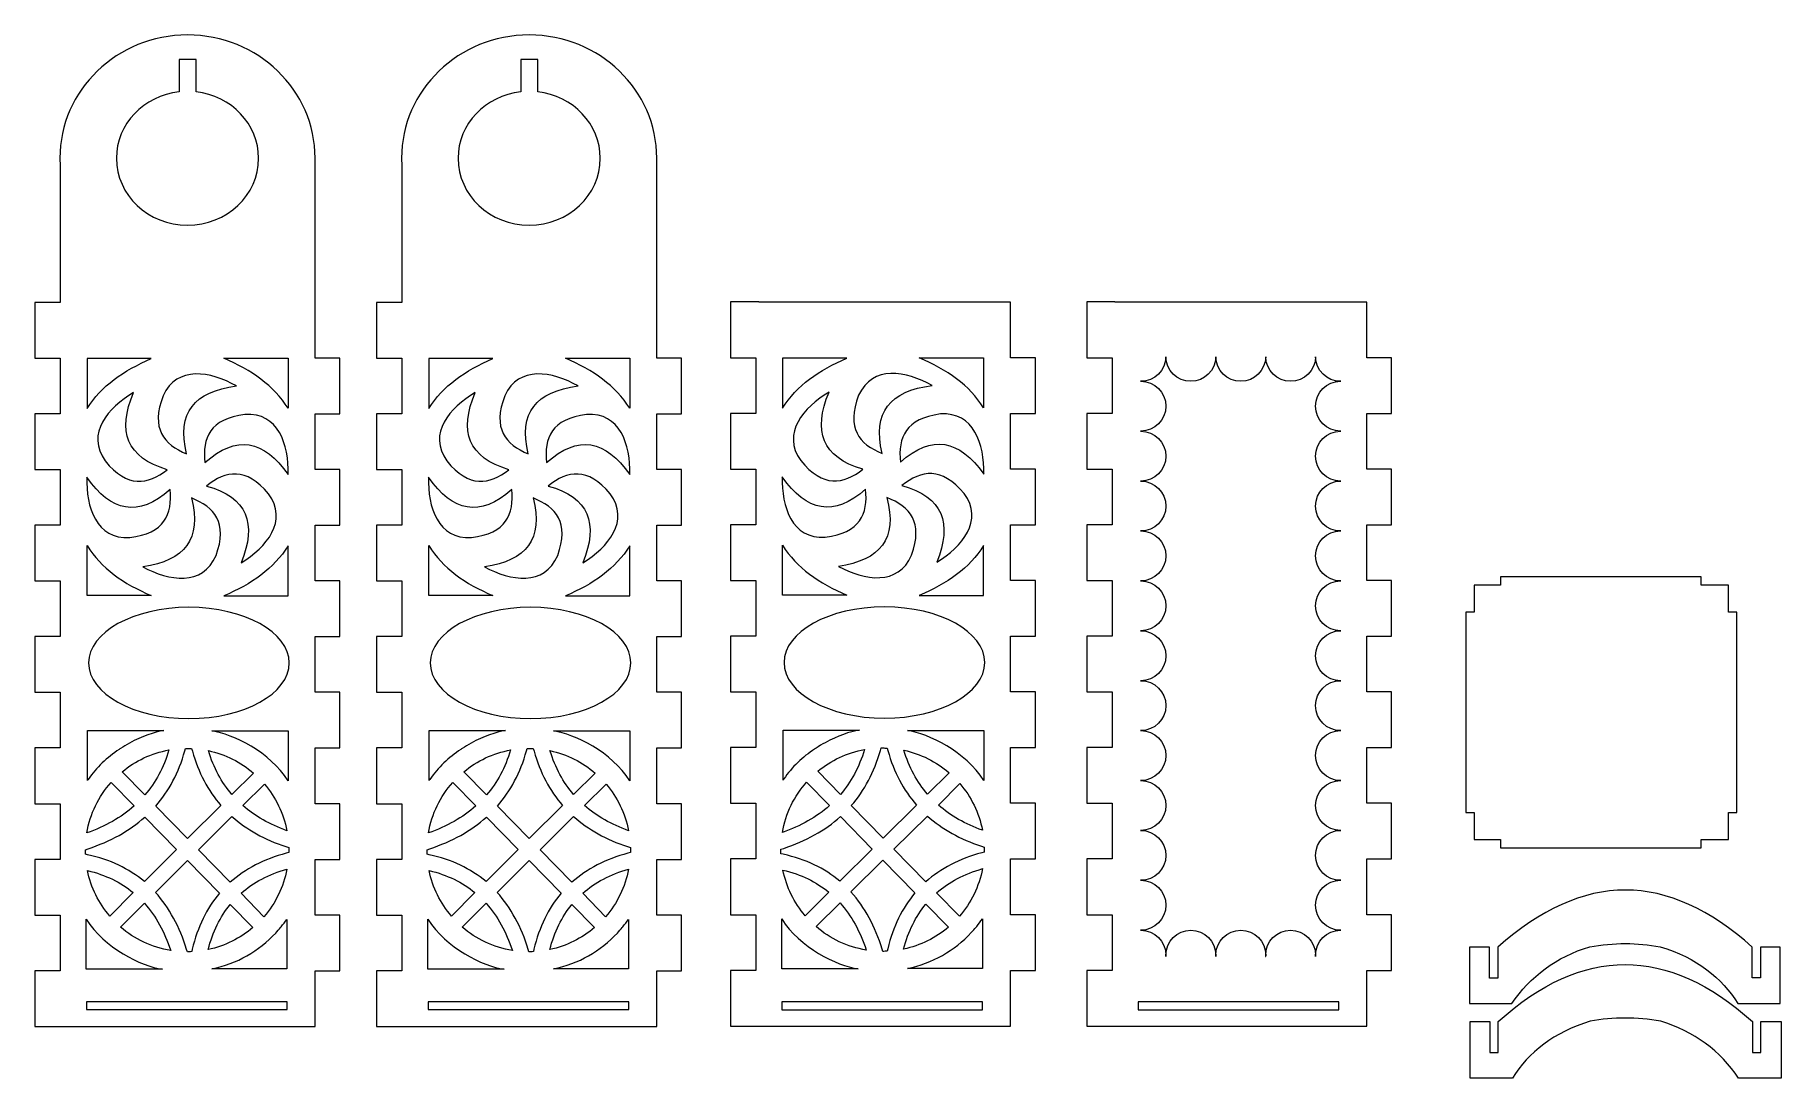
# Model space of a CAD drawing. Header units: millimetres. Extents: x -328 to 290, y -132 to 237.
import ezdxf

# ---------------------------------------------------------------- set-up
doc = ezdxf.new("R2010")
doc.units = ezdxf.units.MM
doc.header["$MEASUREMENT"] = 0
doc.layers.add('layer 1', color=7, linetype='Continuous')

msp = doc.modelspace()

# ---------------------------------------------------------------- linework, layer by layer
at = {"layer": 'layer 1', "color": 250, "lineweight": 9}
for points, knots in [([(-229.175, 142.1818), (-229.175, 142.1818), (-229.175, 139.5037), (-229.175, 139.5037), (-229.175, 139.5037), (-229.175, 139.5037), (-229.175, 122.5006), (-229.175, 122.5006), (-229.175, 122.5006), (-229.175, 122.5006), (-220.4126, 122.5006), (-220.4126, 122.5006), (-220.4126, 122.5006), (-220.4126, 122.5006), (-220.4126, 102.783), (-220.4126, 102.783), (-220.4126, 102.783), (-220.4126, 102.783), (-229.175, 102.783), (-229.175, 102.783), (-229.175, 102.783), (-229.175, 102.783), (-229.175, 83.0655), (-229.175, 83.0655), (-229.175, 83.0655), (-229.175, 83.0655), (-220.4126, 83.0655), (-220.4126, 83.0655), (-220.4126, 83.0655), (-220.4126, 83.0655), (-220.4126, 63.3479), (-220.4126, 63.3479), (-220.4126, 63.3479), (-220.4126, 63.3479), (-229.175, 63.3479), (-229.175, 63.3479), (-229.175, 63.3479), (-229.175, 63.3479), (-229.175, 43.6303), (-229.175, 43.6303), (-229.175, 43.6303), (-229.175, 43.6303), (-220.4126, 43.6303), (-220.4126, 43.6303), (-220.4126, 43.6303), (-220.4126, 43.6303), (-220.4126, 23.9127), (-220.4126, 23.9127), (-220.4126, 23.9127), (-220.4126, 23.9127), (-229.175, 23.9127), (-229.175, 23.9127), (-229.175, 23.9127), (-229.175, 23.9127), (-229.175, 4.1952), (-229.175, 4.1952), (-229.175, 4.1952), (-229.175, 4.1952), (-220.4126, 4.1952), (-220.4126, 4.1952), (-220.4126, 4.1952), (-220.4126, 4.1952), (-220.4126, -15.5224), (-220.4126, -15.5224), (-220.4126, -15.5224), (-220.4126, -15.5224), (-229.175, -15.5224), (-229.175, -15.5224), (-229.175, -15.5224), (-229.175, -15.5224), (-229.175, -35.24), (-229.175, -35.24), (-229.175, -35.24), (-229.175, -35.24), (-220.4126, -35.24), (-220.4126, -35.24), (-220.4126, -35.24), (-220.4126, -35.24), (-220.4126, -54.9576), (-220.4126, -54.9576), (-220.4126, -54.9576), (-220.4126, -54.9576), (-229.175, -54.9576), (-229.175, -54.9576), (-229.175, -54.9576), (-229.175, -54.9576), (-229.175, -74.6751), (-229.175, -74.6751), (-229.175, -74.6751), (-229.175, -74.6751), (-220.4126, -74.6751), (-220.4126, -74.6751), (-220.4126, -74.6751), (-220.4126, -74.6751), (-220.4126, -94.3927), (-220.4126, -94.3927), (-220.4126, -94.3927), (-220.4126, -94.3927), (-229.175, -94.3927), (-229.175, -94.3927), (-229.175, -94.3927), (-229.175, -94.3927), (-229.175, -114.1103), (-229.175, -114.1103), (-229.175, -114.1103), (-229.175, -114.1103), (-318.3464, -114.1103), (-318.3464, -114.1103), (-318.3464, -114.1103), (-318.3464, -114.1103), (-319.3586, -114.1103), (-319.3586, -114.1103), (-319.3586, -114.1103), (-319.3586, -114.1103), (-328.3464, -114.1103), (-328.3464, -114.1103), (-328.3464, -114.1103), (-328.3464, -114.1103), (-328.3464, -94.3927), (-328.3464, -94.3927), (-328.3464, -94.3927), (-328.3464, -94.3927), (-319.3586, -94.3927), (-319.3586, -94.3927), (-319.3586, -94.3927), (-319.3586, -94.3927), (-319.3586, -74.6751), (-319.3586, -74.6751), (-319.3586, -74.6751), (-319.3586, -74.6751), (-328.3464, -74.6751), (-328.3464, -74.6751), (-328.3464, -74.6751), (-328.3464, -74.6751), (-328.3464, -54.9576), (-328.3464, -54.9576), (-328.3464, -54.9576), (-328.3464, -54.9576), (-319.3586, -54.9576), (-319.3586, -54.9576), (-319.3586, -54.9576), (-319.3586, -54.9576), (-319.3586, -35.24), (-319.3586, -35.24), (-319.3586, -35.24), (-319.3586, -35.24), (-328.3464, -35.24), (-328.3464, -35.24), (-328.3464, -35.24), (-328.3464, -35.24), (-328.3464, -15.5224), (-328.3464, -15.5224), (-328.3464, -15.5224), (-328.3464, -15.5224), (-319.3586, -15.5224), (-319.3586, -15.5224), (-319.3586, -15.5224), (-319.3586, -15.5224), (-319.3586, 4.1952), (-319.3586, 4.1952), (-319.3586, 4.1952), (-319.3586, 4.1952), (-328.3464, 4.1952), (-328.3464, 4.1952), (-328.3464, 4.1952), (-328.3464, 4.1952), (-328.3464, 23.9127), (-328.3464, 23.9127), (-328.3464, 23.9127), (-328.3464, 23.9127), (-319.3586, 23.9127), (-319.3586, 23.9127), (-319.3586, 23.9127), (-319.3586, 23.9127), (-319.3586, 43.6303), (-319.3586, 43.6303), (-319.3586, 43.6303), (-319.3586, 43.6303), (-328.3464, 43.6303), (-328.3464, 43.6303), (-328.3464, 43.6303), (-328.3464, 43.6303), (-328.3464, 63.3479), (-328.3464, 63.3479), (-328.3464, 63.3479), (-328.3464, 63.3479), (-319.3586, 63.3479), (-319.3586, 63.3479), (-319.3586, 63.3479), (-319.3586, 63.3479), (-319.3586, 83.0655), (-319.3586, 83.0655), (-319.3586, 83.0655), (-319.3586, 83.0655), (-328.3464, 83.0655), (-328.3464, 83.0655), (-328.3464, 83.0655), (-328.3464, 83.0655), (-328.3464, 102.783), (-328.3464, 102.783), (-328.3464, 102.783), (-328.3464, 102.783), (-319.3586, 102.783), (-319.3586, 102.783), (-319.3586, 102.783), (-319.3586, 102.783), (-319.3586, 122.5006), (-319.3586, 122.5006), (-319.3586, 122.5006), (-319.3586, 122.5006), (-328.3464, 122.5006), (-328.3464, 122.5006), (-328.3464, 122.5006), (-328.3464, 122.5006), (-328.3464, 142.2182), (-328.3464, 142.2182), (-328.3464, 142.2182), (-328.3464, 142.2182), (-319.3586, 142.2182), (-319.3586, 142.2182), (-319.3586, 142.2182), (-319.3586, 142.2182), (-319.3586, 189.733), (-319.3586, 189.733), (-319.3586, 189.733), (-319.4533, 190.8874), (-319.5034, 192.0537), (-319.5034, 193.2316), (-319.5034, 193.2316), (-319.5034, 217.3444), (-299.2785, 236.8996), (-274.3392, 236.8996), (-274.3392, 236.8996), (-249.3999, 236.8996), (-229.175, 217.3444), (-229.175, 193.2316), (-229.175, 193.2316), (-229.175, 192.7332), (-229.1869, 192.2377), (-229.2041, 191.7433), (-229.2041, 191.7433), (-229.2041, 191.7433), (-229.175, 191.7433), (-229.175, 191.7433), (-229.175, 191.7433), (-229.175, 191.7433), (-229.175, 142.1818), (-229.175, 142.1818)], [0, 0, 0, 0, 0.01587302, 0.01587302, 0.01587302, 0.01587302, 0.03174603, 0.03174603, 0.03174603, 0.03174603, 0.04761905, 0.04761905, 0.04761905, 0.04761905, 0.06349206, 0.06349206, 0.06349206, 0.06349206, 0.07936508, 0.07936508, 0.07936508, 0.07936508, 0.0952381, 0.0952381, 0.0952381, 0.0952381, 0.11111111, 0.11111111, 0.11111111, 0.11111111, 0.12698413, 0.12698413, 0.12698413, 0.12698413, 0.14285714, 0.14285714, 0.14285714, 0.14285714, 0.15873016, 0.15873016, 0.15873016, 0.15873016, 0.17460317, 0.17460317, 0.17460317, 0.17460317, 0.19047619, 0.19047619, 0.19047619, 0.19047619, 0.20634921, 0.20634921, 0.20634921, 0.20634921, 0.22222222, 0.22222222, 0.22222222, 0.22222222, 0.23809524, 0.23809524, 0.23809524, 0.23809524, 0.25396825, 0.25396825, 0.25396825, 0.25396825, 0.26984127, 0.26984127, 0.26984127, 0.26984127, 0.28571429, 0.28571429, 0.28571429, 0.28571429, 0.3015873, 0.3015873, 0.3015873, 0.3015873, 0.31746032, 0.31746032, 0.31746032, 0.31746032, 0.33333333, 0.33333333, 0.33333333, 0.33333333, 0.34920635, 0.34920635, 0.34920635, 0.34920635, 0.36507937, 0.36507937, 0.36507937, 0.36507937, 0.38095238, 0.38095238, 0.38095238, 0.38095238, 0.3968254, 0.3968254, 0.3968254, 0.3968254, 0.41269841, 0.41269841, 0.41269841, 0.41269841, 0.42857143, 0.42857143, 0.42857143, 0.42857143, 0.44444444, 0.44444444, 0.44444444, 0.44444444, 0.46031746, 0.46031746, 0.46031746, 0.46031746, 0.47619048, 0.47619048, 0.47619048, 0.47619048, 0.49206349, 0.49206349, 0.49206349, 0.49206349, 0.50793651, 0.50793651, 0.50793651, 0.50793651, 0.52380952, 0.52380952, 0.52380952, 0.52380952, 0.53968254, 0.53968254, 0.53968254, 0.53968254, 0.55555556, 0.55555556, 0.55555556, 0.55555556, 0.57142857, 0.57142857, 0.57142857, 0.57142857, 0.58730159, 0.58730159, 0.58730159, 0.58730159, 0.6031746, 0.6031746, 0.6031746, 0.6031746, 0.61904762, 0.61904762, 0.61904762, 0.61904762, 0.63492063, 0.63492063, 0.63492063, 0.63492063, 0.65079365, 0.65079365, 0.65079365, 0.65079365, 0.66666667, 0.66666667, 0.66666667, 0.66666667, 0.68253968, 0.68253968, 0.68253968, 0.68253968, 0.6984127, 0.6984127, 0.6984127, 0.6984127, 0.71428571, 0.71428571, 0.71428571, 0.71428571, 0.73015873, 0.73015873, 0.73015873, 0.73015873, 0.74603175, 0.74603175, 0.74603175, 0.74603175, 0.76190476, 0.76190476, 0.76190476, 0.76190476, 0.77777778, 0.77777778, 0.77777778, 0.77777778, 0.79365079, 0.79365079, 0.79365079, 0.79365079, 0.80952381, 0.80952381, 0.80952381, 0.80952381, 0.82539683, 0.82539683, 0.82539683, 0.82539683, 0.84126984, 0.84126984, 0.84126984, 0.84126984, 0.85714286, 0.85714286, 0.85714286, 0.85714286, 0.87301587, 0.87301587, 0.87301587, 0.87301587, 0.88888889, 0.88888889, 0.88888889, 0.88888889, 0.9047619, 0.9047619, 0.9047619, 0.9047619, 0.92063492, 0.92063492, 0.92063492, 0.92063492, 0.93650794, 0.93650794, 0.93650794, 0.93650794, 0.95238095, 0.95238095, 0.95238095, 0.95238095, 0.96825397, 0.96825397, 0.96825397, 0.96825397, 1, 1, 1, 1]), ([(-108.2493, 142.1818), (-108.2493, 142.1818), (-108.2493, 139.5037), (-108.2493, 139.5037), (-108.2493, 139.5037), (-108.2493, 139.5037), (-108.2493, 122.5006), (-108.2493, 122.5006), (-108.2493, 122.5006), (-108.2493, 122.5006), (-99.4869, 122.5006), (-99.4869, 122.5006), (-99.4869, 122.5006), (-99.4869, 122.5006), (-99.4869, 102.783), (-99.4869, 102.783), (-99.4869, 102.783), (-99.4869, 102.783), (-108.2493, 102.783), (-108.2493, 102.783), (-108.2493, 102.783), (-108.2493, 102.783), (-108.2493, 83.0655), (-108.2493, 83.0655), (-108.2493, 83.0655), (-108.2493, 83.0655), (-99.4869, 83.0655), (-99.4869, 83.0655), (-99.4869, 83.0655), (-99.4869, 83.0655), (-99.4869, 63.3479), (-99.4869, 63.3479), (-99.4869, 63.3479), (-99.4869, 63.3479), (-108.2493, 63.3479), (-108.2493, 63.3479), (-108.2493, 63.3479), (-108.2493, 63.3479), (-108.2493, 43.6303), (-108.2493, 43.6303), (-108.2493, 43.6303), (-108.2493, 43.6303), (-99.4869, 43.6303), (-99.4869, 43.6303), (-99.4869, 43.6303), (-99.4869, 43.6303), (-99.4869, 23.9127), (-99.4869, 23.9127), (-99.4869, 23.9127), (-99.4869, 23.9127), (-108.2493, 23.9127), (-108.2493, 23.9127), (-108.2493, 23.9127), (-108.2493, 23.9127), (-108.2493, 4.1952), (-108.2493, 4.1952), (-108.2493, 4.1952), (-108.2493, 4.1952), (-99.4869, 4.1952), (-99.4869, 4.1952), (-99.4869, 4.1952), (-99.4869, 4.1952), (-99.4869, -15.5224), (-99.4869, -15.5224), (-99.4869, -15.5224), (-99.4869, -15.5224), (-108.2493, -15.5224), (-108.2493, -15.5224), (-108.2493, -15.5224), (-108.2493, -15.5224), (-108.2493, -35.24), (-108.2493, -35.24), (-108.2493, -35.24), (-108.2493, -35.24), (-99.4869, -35.24), (-99.4869, -35.24), (-99.4869, -35.24), (-99.4869, -35.24), (-99.4869, -54.9576), (-99.4869, -54.9576), (-99.4869, -54.9576), (-99.4869, -54.9576), (-108.2493, -54.9576), (-108.2493, -54.9576), (-108.2493, -54.9576), (-108.2493, -54.9576), (-108.2493, -74.6751), (-108.2493, -74.6751), (-108.2493, -74.6751), (-108.2493, -74.6751), (-99.4869, -74.6751), (-99.4869, -74.6751), (-99.4869, -74.6751), (-99.4869, -74.6751), (-99.4869, -94.3927), (-99.4869, -94.3927), (-99.4869, -94.3927), (-99.4869, -94.3927), (-108.2493, -94.3927), (-108.2493, -94.3927), (-108.2493, -94.3927), (-108.2493, -94.3927), (-108.2493, -114.1103), (-108.2493, -114.1103), (-108.2493, -114.1103), (-108.2493, -114.1103), (-197.4207, -114.1103), (-197.4207, -114.1103), (-197.4207, -114.1103), (-197.4207, -114.1103), (-198.4329, -114.1103), (-198.4329, -114.1103), (-198.4329, -114.1103), (-198.4329, -114.1103), (-207.4207, -114.1103), (-207.4207, -114.1103), (-207.4207, -114.1103), (-207.4207, -114.1103), (-207.4207, -94.3927), (-207.4207, -94.3927), (-207.4207, -94.3927), (-207.4207, -94.3927), (-198.4329, -94.3927), (-198.4329, -94.3927), (-198.4329, -94.3927), (-198.4329, -94.3927), (-198.4329, -74.6751), (-198.4329, -74.6751), (-198.4329, -74.6751), (-198.4329, -74.6751), (-207.4207, -74.6751), (-207.4207, -74.6751), (-207.4207, -74.6751), (-207.4207, -74.6751), (-207.4207, -54.9576), (-207.4207, -54.9576), (-207.4207, -54.9576), (-207.4207, -54.9576), (-198.4329, -54.9576), (-198.4329, -54.9576), (-198.4329, -54.9576), (-198.4329, -54.9576), (-198.4329, -35.24), (-198.4329, -35.24), (-198.4329, -35.24), (-198.4329, -35.24), (-207.4207, -35.24), (-207.4207, -35.24), (-207.4207, -35.24), (-207.4207, -35.24), (-207.4207, -15.5224), (-207.4207, -15.5224), (-207.4207, -15.5224), (-207.4207, -15.5224), (-198.4329, -15.5224), (-198.4329, -15.5224), (-198.4329, -15.5224), (-198.4329, -15.5224), (-198.4329, 4.1952), (-198.4329, 4.1952), (-198.4329, 4.1952), (-198.4329, 4.1952), (-207.4207, 4.1952), (-207.4207, 4.1952), (-207.4207, 4.1952), (-207.4207, 4.1952), (-207.4207, 23.9127), (-207.4207, 23.9127), (-207.4207, 23.9127), (-207.4207, 23.9127), (-198.4329, 23.9127), (-198.4329, 23.9127), (-198.4329, 23.9127), (-198.4329, 23.9127), (-198.4329, 43.6303), (-198.4329, 43.6303), (-198.4329, 43.6303), (-198.4329, 43.6303), (-207.4207, 43.6303), (-207.4207, 43.6303), (-207.4207, 43.6303), (-207.4207, 43.6303), (-207.4207, 63.3479), (-207.4207, 63.3479), (-207.4207, 63.3479), (-207.4207, 63.3479), (-198.4329, 63.3479), (-198.4329, 63.3479), (-198.4329, 63.3479), (-198.4329, 63.3479), (-198.4329, 83.0655), (-198.4329, 83.0655), (-198.4329, 83.0655), (-198.4329, 83.0655), (-207.4207, 83.0655), (-207.4207, 83.0655), (-207.4207, 83.0655), (-207.4207, 83.0655), (-207.4207, 102.783), (-207.4207, 102.783), (-207.4207, 102.783), (-207.4207, 102.783), (-198.4329, 102.783), (-198.4329, 102.783), (-198.4329, 102.783), (-198.4329, 102.783), (-198.4329, 122.5006), (-198.4329, 122.5006), (-198.4329, 122.5006), (-198.4329, 122.5006), (-207.4207, 122.5006), (-207.4207, 122.5006), (-207.4207, 122.5006), (-207.4207, 122.5006), (-207.4207, 142.2182), (-207.4207, 142.2182), (-207.4207, 142.2182), (-207.4207, 142.2182), (-198.4329, 142.2182), (-198.4329, 142.2182), (-198.4329, 142.2182), (-198.4329, 142.2182), (-198.4329, 189.733), (-198.4329, 189.733), (-198.4329, 189.733), (-198.5276, 190.8874), (-198.5777, 192.0537), (-198.5777, 193.2316), (-198.5777, 193.2316), (-198.5777, 217.3444), (-178.3528, 236.8996), (-153.4135, 236.8996), (-153.4135, 236.8996), (-128.4742, 236.8996), (-108.2493, 217.3444), (-108.2493, 193.2316), (-108.2493, 193.2316), (-108.2493, 192.7332), (-108.2612, 192.2377), (-108.2784, 191.7433), (-108.2784, 191.7433), (-108.2784, 191.7433), (-108.2493, 191.7433), (-108.2493, 191.7433), (-108.2493, 191.7433), (-108.2493, 191.7433), (-108.2493, 142.1818), (-108.2493, 142.1818)], [0, 0, 0, 0, 0.01587302, 0.01587302, 0.01587302, 0.01587302, 0.03174603, 0.03174603, 0.03174603, 0.03174603, 0.04761905, 0.04761905, 0.04761905, 0.04761905, 0.06349206, 0.06349206, 0.06349206, 0.06349206, 0.07936508, 0.07936508, 0.07936508, 0.07936508, 0.0952381, 0.0952381, 0.0952381, 0.0952381, 0.11111111, 0.11111111, 0.11111111, 0.11111111, 0.12698413, 0.12698413, 0.12698413, 0.12698413, 0.14285714, 0.14285714, 0.14285714, 0.14285714, 0.15873016, 0.15873016, 0.15873016, 0.15873016, 0.17460317, 0.17460317, 0.17460317, 0.17460317, 0.19047619, 0.19047619, 0.19047619, 0.19047619, 0.20634921, 0.20634921, 0.20634921, 0.20634921, 0.22222222, 0.22222222, 0.22222222, 0.22222222, 0.23809524, 0.23809524, 0.23809524, 0.23809524, 0.25396825, 0.25396825, 0.25396825, 0.25396825, 0.26984127, 0.26984127, 0.26984127, 0.26984127, 0.28571429, 0.28571429, 0.28571429, 0.28571429, 0.3015873, 0.3015873, 0.3015873, 0.3015873, 0.31746032, 0.31746032, 0.31746032, 0.31746032, 0.33333333, 0.33333333, 0.33333333, 0.33333333, 0.34920635, 0.34920635, 0.34920635, 0.34920635, 0.36507937, 0.36507937, 0.36507937, 0.36507937, 0.38095238, 0.38095238, 0.38095238, 0.38095238, 0.3968254, 0.3968254, 0.3968254, 0.3968254, 0.41269841, 0.41269841, 0.41269841, 0.41269841, 0.42857143, 0.42857143, 0.42857143, 0.42857143, 0.44444444, 0.44444444, 0.44444444, 0.44444444, 0.46031746, 0.46031746, 0.46031746, 0.46031746, 0.47619048, 0.47619048, 0.47619048, 0.47619048, 0.49206349, 0.49206349, 0.49206349, 0.49206349, 0.50793651, 0.50793651, 0.50793651, 0.50793651, 0.52380952, 0.52380952, 0.52380952, 0.52380952, 0.53968254, 0.53968254, 0.53968254, 0.53968254, 0.55555556, 0.55555556, 0.55555556, 0.55555556, 0.57142857, 0.57142857, 0.57142857, 0.57142857, 0.58730159, 0.58730159, 0.58730159, 0.58730159, 0.6031746, 0.6031746, 0.6031746, 0.6031746, 0.61904762, 0.61904762, 0.61904762, 0.61904762, 0.63492063, 0.63492063, 0.63492063, 0.63492063, 0.65079365, 0.65079365, 0.65079365, 0.65079365, 0.66666667, 0.66666667, 0.66666667, 0.66666667, 0.68253968, 0.68253968, 0.68253968, 0.68253968, 0.6984127, 0.6984127, 0.6984127, 0.6984127, 0.71428571, 0.71428571, 0.71428571, 0.71428571, 0.73015873, 0.73015873, 0.73015873, 0.73015873, 0.74603175, 0.74603175, 0.74603175, 0.74603175, 0.76190476, 0.76190476, 0.76190476, 0.76190476, 0.77777778, 0.77777778, 0.77777778, 0.77777778, 0.79365079, 0.79365079, 0.79365079, 0.79365079, 0.80952381, 0.80952381, 0.80952381, 0.80952381, 0.82539683, 0.82539683, 0.82539683, 0.82539683, 0.84126984, 0.84126984, 0.84126984, 0.84126984, 0.85714286, 0.85714286, 0.85714286, 0.85714286, 0.87301587, 0.87301587, 0.87301587, 0.87301587, 0.88888889, 0.88888889, 0.88888889, 0.88888889, 0.9047619, 0.9047619, 0.9047619, 0.9047619, 0.92063492, 0.92063492, 0.92063492, 0.92063492, 0.93650794, 0.93650794, 0.93650794, 0.93650794, 0.95238095, 0.95238095, 0.95238095, 0.95238095, 0.96825397, 0.96825397, 0.96825397, 0.96825397, 1, 1, 1, 1]), ([(-277.3016, 228.2029), (-277.3016, 228.2029), (-271.3016, 228.2029), (-271.3016, 228.2029), (-271.3016, 228.2029), (-271.3016, 228.2029), (-271.3016, 216.7258), (-271.3016, 216.7258), (-271.3016, 216.7258), (-258.8385, 215.3143), (-249.175, 205.3335), (-249.175, 193.2315), (-249.175, 193.2315), (-249.175, 180.1621), (-260.4437, 169.5633), (-274.3392, 169.5633), (-274.3392, 169.5633), (-288.2347, 169.5633), (-299.5034, 180.1621), (-299.5034, 193.2315), (-299.5034, 193.2315), (-299.5034, 205.3579), (-289.8012, 215.3558), (-277.3016, 216.7354), (-277.3016, 216.7354), (-277.3016, 216.7354), (-277.3016, 228.2029), (-277.3016, 228.2029)], [0, 0, 0, 0, 0.125, 0.125, 0.125, 0.125, 0.25, 0.25, 0.25, 0.25, 0.375, 0.375, 0.375, 0.375, 0.5, 0.5, 0.5, 0.5, 0.625, 0.625, 0.625, 0.625, 0.75, 0.75, 0.75, 0.75, 1, 1, 1, 1]), ([(-156.3759, 228.2029), (-156.3759, 228.2029), (-150.3759, 228.2029), (-150.3759, 228.2029), (-150.3759, 228.2029), (-150.3759, 228.2029), (-150.3759, 216.7258), (-150.3759, 216.7258), (-150.3759, 216.7258), (-137.9128, 215.3143), (-128.2493, 205.3335), (-128.2493, 193.2315), (-128.2493, 193.2315), (-128.2493, 180.1621), (-139.518, 169.5633), (-153.4135, 169.5633), (-153.4135, 169.5633), (-167.309, 169.5633), (-178.5777, 180.1621), (-178.5777, 193.2315), (-178.5777, 193.2315), (-178.5777, 205.3579), (-168.8755, 215.3558), (-156.3759, 216.7354), (-156.3759, 216.7354), (-156.3759, 216.7354), (-156.3759, 228.2029), (-156.3759, 228.2029)], [0, 0, 0, 0, 0.125, 0.125, 0.125, 0.125, 0.25, 0.25, 0.25, 0.25, 0.375, 0.375, 0.375, 0.375, 0.5, 0.5, 0.5, 0.5, 0.625, 0.625, 0.625, 0.625, 0.75, 0.75, 0.75, 0.75, 1, 1, 1, 1]), ([(-72.172, 142.3264), (-72.172, 142.3264), (16.9994, 142.3264), (16.9994, 142.3264), (16.9994, 142.3264), (16.9994, 142.3264), (16.9994, 122.6452), (16.9994, 122.6452), (16.9994, 122.6452), (16.9994, 122.6452), (25.7618, 122.6452), (25.7618, 122.6452), (25.7618, 122.6452), (25.7618, 122.6452), (25.7618, 102.9276), (25.7618, 102.9276), (25.7618, 102.9276), (25.7618, 102.9276), (16.9994, 102.9276), (16.9994, 102.9276), (16.9994, 102.9276), (16.9994, 102.9276), (16.9994, 83.2101), (16.9994, 83.2101), (16.9994, 83.2101), (16.9994, 83.2101), (25.7618, 83.2101), (25.7618, 83.2101), (25.7618, 83.2101), (25.7618, 83.2101), (25.7618, 63.4925), (25.7618, 63.4925), (25.7618, 63.4925), (25.7618, 63.4925), (16.9994, 63.4925), (16.9994, 63.4925), (16.9994, 63.4925), (16.9994, 63.4925), (16.9994, 43.7749), (16.9994, 43.7749), (16.9994, 43.7749), (16.9994, 43.7749), (25.7618, 43.7749), (25.7618, 43.7749), (25.7618, 43.7749), (25.7618, 43.7749), (25.7618, 24.0573), (25.7618, 24.0573), (25.7618, 24.0573), (25.7618, 24.0573), (16.9994, 24.0573), (16.9994, 24.0573), (16.9994, 24.0573), (16.9994, 24.0573), (16.9994, 4.3398), (16.9994, 4.3398), (16.9994, 4.3398), (16.9994, 4.3398), (25.7618, 4.3398), (25.7618, 4.3398), (25.7618, 4.3398), (25.7618, 4.3398), (25.7618, -15.3778), (25.7618, -15.3778), (25.7618, -15.3778), (25.7618, -15.3778), (16.9994, -15.3778), (16.9994, -15.3778), (16.9994, -15.3778), (16.9994, -15.3778), (16.9994, -35.0954), (16.9994, -35.0954), (16.9994, -35.0954), (16.9994, -35.0954), (25.7618, -35.0954), (25.7618, -35.0954), (25.7618, -35.0954), (25.7618, -35.0954), (25.7618, -54.813), (25.7618, -54.813), (25.7618, -54.813), (25.7618, -54.813), (16.9994, -54.813), (16.9994, -54.813), (16.9994, -54.813), (16.9994, -54.813), (16.9994, -74.5305), (16.9994, -74.5305), (16.9994, -74.5305), (16.9994, -74.5305), (25.7618, -74.5305), (25.7618, -74.5305), (25.7618, -74.5305), (25.7618, -74.5305), (25.7618, -94.2481), (25.7618, -94.2481), (25.7618, -94.2481), (25.7618, -94.2481), (16.9994, -94.2481), (16.9994, -94.2481), (16.9994, -94.2481), (16.9994, -94.2481), (16.9994, -113.9657), (16.9994, -113.9657), (16.9994, -113.9657), (16.9994, -113.9657), (-72.172, -113.9657), (-72.172, -113.9657), (-72.172, -113.9657), (-72.172, -113.9657), (-73.1842, -113.9657), (-73.1842, -113.9657), (-73.1842, -113.9657), (-73.1842, -113.9657), (-82.172, -113.9657), (-82.172, -113.9657), (-82.172, -113.9657), (-82.172, -113.9657), (-82.172, -94.2481), (-82.172, -94.2481), (-82.172, -94.2481), (-82.172, -94.2481), (-73.1842, -94.2481), (-73.1842, -94.2481), (-73.1842, -94.2481), (-73.1842, -94.2481), (-73.1842, -74.5305), (-73.1842, -74.5305), (-73.1842, -74.5305), (-73.1842, -74.5305), (-82.172, -74.5305), (-82.172, -74.5305), (-82.172, -74.5305), (-82.172, -74.5305), (-82.172, -54.813), (-82.172, -54.813), (-82.172, -54.813), (-82.172, -54.813), (-73.1842, -54.813), (-73.1842, -54.813), (-73.1842, -54.813), (-73.1842, -54.813), (-73.1842, -35.0954), (-73.1842, -35.0954), (-73.1842, -35.0954), (-73.1842, -35.0954), (-82.172, -35.0954), (-82.172, -35.0954), (-82.172, -35.0954), (-82.172, -35.0954), (-82.172, -15.3778), (-82.172, -15.3778), (-82.172, -15.3778), (-82.172, -15.3778), (-73.1842, -15.3778), (-73.1842, -15.3778), (-73.1842, -15.3778), (-73.1842, -15.3778), (-73.1842, 4.3398), (-73.1842, 4.3398), (-73.1842, 4.3398), (-73.1842, 4.3398), (-82.172, 4.3398), (-82.172, 4.3398), (-82.172, 4.3398), (-82.172, 4.3398), (-82.172, 24.0573), (-82.172, 24.0573), (-82.172, 24.0573), (-82.172, 24.0573), (-73.1842, 24.0573), (-73.1842, 24.0573), (-73.1842, 24.0573), (-73.1842, 24.0573), (-73.1842, 43.7749), (-73.1842, 43.7749), (-73.1842, 43.7749), (-73.1842, 43.7749), (-82.172, 43.7749), (-82.172, 43.7749), (-82.172, 43.7749), (-82.172, 43.7749), (-82.172, 63.4925), (-82.172, 63.4925), (-82.172, 63.4925), (-82.172, 63.4925), (-73.1842, 63.4925), (-73.1842, 63.4925), (-73.1842, 63.4925), (-73.1842, 63.4925), (-73.1842, 83.2101), (-73.1842, 83.2101), (-73.1842, 83.2101), (-73.1842, 83.2101), (-82.172, 83.2101), (-82.172, 83.2101), (-82.172, 83.2101), (-82.172, 83.2101), (-82.172, 102.9276), (-82.172, 102.9276), (-82.172, 102.9276), (-82.172, 102.9276), (-73.1842, 102.9276), (-73.1842, 102.9276), (-73.1842, 102.9276), (-73.1842, 102.9276), (-73.1842, 122.6452), (-73.1842, 122.6452), (-73.1842, 122.6452), (-73.1842, 122.6452), (-82.172, 122.6452), (-82.172, 122.6452), (-82.172, 122.6452), (-82.172, 122.6452), (-82.172, 142.3628), (-82.172, 142.3628), (-82.172, 142.3628), (-82.172, 142.3628), (-72.172, 142.3628), (-72.172, 142.3628), (-72.172, 142.3628), (-72.172, 142.3628), (-72.172, 142.3264), (-72.172, 142.3264)], [0, 0, 0, 0, 0.01754386, 0.01754386, 0.01754386, 0.01754386, 0.03508772, 0.03508772, 0.03508772, 0.03508772, 0.05263158, 0.05263158, 0.05263158, 0.05263158, 0.07017544, 0.07017544, 0.07017544, 0.07017544, 0.0877193, 0.0877193, 0.0877193, 0.0877193, 0.10526316, 0.10526316, 0.10526316, 0.10526316, 0.12280702, 0.12280702, 0.12280702, 0.12280702, 0.14035088, 0.14035088, 0.14035088, 0.14035088, 0.15789474, 0.15789474, 0.15789474, 0.15789474, 0.1754386, 0.1754386, 0.1754386, 0.1754386, 0.19298246, 0.19298246, 0.19298246, 0.19298246, 0.21052632, 0.21052632, 0.21052632, 0.21052632, 0.22807018, 0.22807018, 0.22807018, 0.22807018, 0.24561404, 0.24561404, 0.24561404, 0.24561404, 0.26315789, 0.26315789, 0.26315789, 0.26315789, 0.28070175, 0.28070175, 0.28070175, 0.28070175, 0.29824561, 0.29824561, 0.29824561, 0.29824561, 0.31578947, 0.31578947, 0.31578947, 0.31578947, 0.33333333, 0.33333333, 0.33333333, 0.33333333, 0.35087719, 0.35087719, 0.35087719, 0.35087719, 0.36842105, 0.36842105, 0.36842105, 0.36842105, 0.38596491, 0.38596491, 0.38596491, 0.38596491, 0.40350877, 0.40350877, 0.40350877, 0.40350877, 0.42105263, 0.42105263, 0.42105263, 0.42105263, 0.43859649, 0.43859649, 0.43859649, 0.43859649, 0.45614035, 0.45614035, 0.45614035, 0.45614035, 0.47368421, 0.47368421, 0.47368421, 0.47368421, 0.49122807, 0.49122807, 0.49122807, 0.49122807, 0.50877193, 0.50877193, 0.50877193, 0.50877193, 0.52631579, 0.52631579, 0.52631579, 0.52631579, 0.54385965, 0.54385965, 0.54385965, 0.54385965, 0.56140351, 0.56140351, 0.56140351, 0.56140351, 0.57894737, 0.57894737, 0.57894737, 0.57894737, 0.59649123, 0.59649123, 0.59649123, 0.59649123, 0.61403509, 0.61403509, 0.61403509, 0.61403509, 0.63157895, 0.63157895, 0.63157895, 0.63157895, 0.64912281, 0.64912281, 0.64912281, 0.64912281, 0.66666667, 0.66666667, 0.66666667, 0.66666667, 0.68421053, 0.68421053, 0.68421053, 0.68421053, 0.70175439, 0.70175439, 0.70175439, 0.70175439, 0.71929825, 0.71929825, 0.71929825, 0.71929825, 0.73684211, 0.73684211, 0.73684211, 0.73684211, 0.75438596, 0.75438596, 0.75438596, 0.75438596, 0.77192982, 0.77192982, 0.77192982, 0.77192982, 0.78947368, 0.78947368, 0.78947368, 0.78947368, 0.80701754, 0.80701754, 0.80701754, 0.80701754, 0.8245614, 0.8245614, 0.8245614, 0.8245614, 0.84210526, 0.84210526, 0.84210526, 0.84210526, 0.85964912, 0.85964912, 0.85964912, 0.85964912, 0.87719298, 0.87719298, 0.87719298, 0.87719298, 0.89473684, 0.89473684, 0.89473684, 0.89473684, 0.9122807, 0.9122807, 0.9122807, 0.9122807, 0.92982456, 0.92982456, 0.92982456, 0.92982456, 0.94736842, 0.94736842, 0.94736842, 0.94736842, 0.96491228, 0.96491228, 0.96491228, 0.96491228, 1, 1, 1, 1]), ([(53.9004, 142.3264), (53.9004, 142.3264), (143.0718, 142.3264), (143.0718, 142.3264), (143.0718, 142.3264), (143.0718, 142.3264), (143.0718, 122.6452), (143.0718, 122.6452), (143.0718, 122.6452), (143.0718, 122.6452), (151.8342, 122.6452), (151.8342, 122.6452), (151.8342, 122.6452), (151.8342, 122.6452), (151.8342, 102.9276), (151.8342, 102.9276), (151.8342, 102.9276), (151.8342, 102.9276), (143.0718, 102.9276), (143.0718, 102.9276), (143.0718, 102.9276), (143.0718, 102.9276), (143.0718, 83.2101), (143.0718, 83.2101), (143.0718, 83.2101), (143.0718, 83.2101), (151.8342, 83.2101), (151.8342, 83.2101), (151.8342, 83.2101), (151.8342, 83.2101), (151.8342, 63.4925), (151.8342, 63.4925), (151.8342, 63.4925), (151.8342, 63.4925), (143.0718, 63.4925), (143.0718, 63.4925), (143.0718, 63.4925), (143.0718, 63.4925), (143.0718, 43.7749), (143.0718, 43.7749), (143.0718, 43.7749), (143.0718, 43.7749), (151.8342, 43.7749), (151.8342, 43.7749), (151.8342, 43.7749), (151.8342, 43.7749), (151.8342, 24.0573), (151.8342, 24.0573), (151.8342, 24.0573), (151.8342, 24.0573), (143.0718, 24.0573), (143.0718, 24.0573), (143.0718, 24.0573), (143.0718, 24.0573), (143.0718, 4.3398), (143.0718, 4.3398), (143.0718, 4.3398), (143.0718, 4.3398), (151.8342, 4.3398), (151.8342, 4.3398), (151.8342, 4.3398), (151.8342, 4.3398), (151.8342, -15.3778), (151.8342, -15.3778), (151.8342, -15.3778), (151.8342, -15.3778), (143.0718, -15.3778), (143.0718, -15.3778), (143.0718, -15.3778), (143.0718, -15.3778), (143.0718, -35.0954), (143.0718, -35.0954), (143.0718, -35.0954), (143.0718, -35.0954), (151.8342, -35.0954), (151.8342, -35.0954), (151.8342, -35.0954), (151.8342, -35.0954), (151.8342, -54.813), (151.8342, -54.813), (151.8342, -54.813), (151.8342, -54.813), (143.0718, -54.813), (143.0718, -54.813), (143.0718, -54.813), (143.0718, -54.813), (143.0718, -74.5305), (143.0718, -74.5305), (143.0718, -74.5305), (143.0718, -74.5305), (151.8342, -74.5305), (151.8342, -74.5305), (151.8342, -74.5305), (151.8342, -74.5305), (151.8342, -94.2481), (151.8342, -94.2481), (151.8342, -94.2481), (151.8342, -94.2481), (143.0718, -94.2481), (143.0718, -94.2481), (143.0718, -94.2481), (143.0718, -94.2481), (143.0718, -113.9657), (143.0718, -113.9657), (143.0718, -113.9657), (143.0718, -113.9657), (53.9004, -113.9657), (53.9004, -113.9657), (53.9004, -113.9657), (53.9004, -113.9657), (52.8882, -113.9657), (52.8882, -113.9657), (52.8882, -113.9657), (52.8882, -113.9657), (43.9004, -113.9657), (43.9004, -113.9657), (43.9004, -113.9657), (43.9004, -113.9657), (43.9004, -94.2481), (43.9004, -94.2481), (43.9004, -94.2481), (43.9004, -94.2481), (52.8882, -94.2481), (52.8882, -94.2481), (52.8882, -94.2481), (52.8882, -94.2481), (52.8882, -74.5305), (52.8882, -74.5305), (52.8882, -74.5305), (52.8882, -74.5305), (43.9004, -74.5305), (43.9004, -74.5305), (43.9004, -74.5305), (43.9004, -74.5305), (43.9004, -54.813), (43.9004, -54.813), (43.9004, -54.813), (43.9004, -54.813), (52.8882, -54.813), (52.8882, -54.813), (52.8882, -54.813), (52.8882, -54.813), (52.8882, -35.0954), (52.8882, -35.0954), (52.8882, -35.0954), (52.8882, -35.0954), (43.9004, -35.0954), (43.9004, -35.0954), (43.9004, -35.0954), (43.9004, -35.0954), (43.9004, -15.3778), (43.9004, -15.3778), (43.9004, -15.3778), (43.9004, -15.3778), (52.8882, -15.3778), (52.8882, -15.3778), (52.8882, -15.3778), (52.8882, -15.3778), (52.8882, 4.3398), (52.8882, 4.3398), (52.8882, 4.3398), (52.8882, 4.3398), (43.9004, 4.3398), (43.9004, 4.3398), (43.9004, 4.3398), (43.9004, 4.3398), (43.9004, 24.0573), (43.9004, 24.0573), (43.9004, 24.0573), (43.9004, 24.0573), (52.8882, 24.0573), (52.8882, 24.0573), (52.8882, 24.0573), (52.8882, 24.0573), (52.8882, 43.7749), (52.8882, 43.7749), (52.8882, 43.7749), (52.8882, 43.7749), (43.9004, 43.7749), (43.9004, 43.7749), (43.9004, 43.7749), (43.9004, 43.7749), (43.9004, 63.4925), (43.9004, 63.4925), (43.9004, 63.4925), (43.9004, 63.4925), (52.8882, 63.4925), (52.8882, 63.4925), (52.8882, 63.4925), (52.8882, 63.4925), (52.8882, 83.2101), (52.8882, 83.2101), (52.8882, 83.2101), (52.8882, 83.2101), (43.9004, 83.2101), (43.9004, 83.2101), (43.9004, 83.2101), (43.9004, 83.2101), (43.9004, 102.9276), (43.9004, 102.9276), (43.9004, 102.9276), (43.9004, 102.9276), (52.8882, 102.9276), (52.8882, 102.9276), (52.8882, 102.9276), (52.8882, 102.9276), (52.8882, 122.6452), (52.8882, 122.6452), (52.8882, 122.6452), (52.8882, 122.6452), (43.9004, 122.6452), (43.9004, 122.6452), (43.9004, 122.6452), (43.9004, 122.6452), (43.9004, 142.3628), (43.9004, 142.3628), (43.9004, 142.3628), (43.9004, 142.3628), (53.9004, 142.3628), (53.9004, 142.3628), (53.9004, 142.3628), (53.9004, 142.3628), (53.9004, 142.3264), (53.9004, 142.3264)], [0, 0, 0, 0, 0.01754386, 0.01754386, 0.01754386, 0.01754386, 0.03508772, 0.03508772, 0.03508772, 0.03508772, 0.05263158, 0.05263158, 0.05263158, 0.05263158, 0.07017544, 0.07017544, 0.07017544, 0.07017544, 0.0877193, 0.0877193, 0.0877193, 0.0877193, 0.10526316, 0.10526316, 0.10526316, 0.10526316, 0.12280702, 0.12280702, 0.12280702, 0.12280702, 0.14035088, 0.14035088, 0.14035088, 0.14035088, 0.15789474, 0.15789474, 0.15789474, 0.15789474, 0.1754386, 0.1754386, 0.1754386, 0.1754386, 0.19298246, 0.19298246, 0.19298246, 0.19298246, 0.21052632, 0.21052632, 0.21052632, 0.21052632, 0.22807018, 0.22807018, 0.22807018, 0.22807018, 0.24561404, 0.24561404, 0.24561404, 0.24561404, 0.26315789, 0.26315789, 0.26315789, 0.26315789, 0.28070175, 0.28070175, 0.28070175, 0.28070175, 0.29824561, 0.29824561, 0.29824561, 0.29824561, 0.31578947, 0.31578947, 0.31578947, 0.31578947, 0.33333333, 0.33333333, 0.33333333, 0.33333333, 0.35087719, 0.35087719, 0.35087719, 0.35087719, 0.36842105, 0.36842105, 0.36842105, 0.36842105, 0.38596491, 0.38596491, 0.38596491, 0.38596491, 0.40350877, 0.40350877, 0.40350877, 0.40350877, 0.42105263, 0.42105263, 0.42105263, 0.42105263, 0.43859649, 0.43859649, 0.43859649, 0.43859649, 0.45614035, 0.45614035, 0.45614035, 0.45614035, 0.47368421, 0.47368421, 0.47368421, 0.47368421, 0.49122807, 0.49122807, 0.49122807, 0.49122807, 0.50877193, 0.50877193, 0.50877193, 0.50877193, 0.52631579, 0.52631579, 0.52631579, 0.52631579, 0.54385965, 0.54385965, 0.54385965, 0.54385965, 0.56140351, 0.56140351, 0.56140351, 0.56140351, 0.57894737, 0.57894737, 0.57894737, 0.57894737, 0.59649123, 0.59649123, 0.59649123, 0.59649123, 0.61403509, 0.61403509, 0.61403509, 0.61403509, 0.63157895, 0.63157895, 0.63157895, 0.63157895, 0.64912281, 0.64912281, 0.64912281, 0.64912281, 0.66666667, 0.66666667, 0.66666667, 0.66666667, 0.68421053, 0.68421053, 0.68421053, 0.68421053, 0.70175439, 0.70175439, 0.70175439, 0.70175439, 0.71929825, 0.71929825, 0.71929825, 0.71929825, 0.73684211, 0.73684211, 0.73684211, 0.73684211, 0.75438596, 0.75438596, 0.75438596, 0.75438596, 0.77192982, 0.77192982, 0.77192982, 0.77192982, 0.78947368, 0.78947368, 0.78947368, 0.78947368, 0.80701754, 0.80701754, 0.80701754, 0.80701754, 0.8245614, 0.8245614, 0.8245614, 0.8245614, 0.84210526, 0.84210526, 0.84210526, 0.84210526, 0.85964912, 0.85964912, 0.85964912, 0.85964912, 0.87719298, 0.87719298, 0.87719298, 0.87719298, 0.89473684, 0.89473684, 0.89473684, 0.89473684, 0.9122807, 0.9122807, 0.9122807, 0.9122807, 0.92982456, 0.92982456, 0.92982456, 0.92982456, 0.94736842, 0.94736842, 0.94736842, 0.94736842, 0.96491228, 0.96491228, 0.96491228, 0.96491228, 1, 1, 1, 1]), ([(-309.8998, 122.2966), (-309.8998, 122.2966), (-287.1524, 122.2966), (-287.1524, 122.2966), (-287.1524, 122.2966), (-296.9165, 118.1447), (-304.9507, 112.6083), (-309.8998, 104.6042), (-309.8998, 104.6042), (-309.8998, 104.6042), (-309.8998, 122.2966), (-309.8998, 122.2966)], [0, 0, 0, 0, 0.25, 0.25, 0.25, 0.25, 0.5, 0.5, 0.5, 0.5, 1, 1, 1, 1]), ([(-274.6548, 88.599), (-282.8273, 91.9469), (-287.3836, 97.5243), (-283.0011, 109.1723), (-283.0011, 109.1723), (-278.0327, 119.9745), (-266.1806, 117.8005), (-256.9959, 112.6253), (-256.9959, 112.6253), (-271.8631, 110.7409), (-278.2013, 103.229), (-274.6548, 88.599)], [0, 0, 0, 0, 0.25, 0.25, 0.25, 0.25, 0.5, 0.5, 0.5, 0.5, 1, 1, 1, 1]), ([(-238.7691, 122.417), (-238.7691, 122.417), (-261.5165, 122.417), (-261.5165, 122.417), (-261.5165, 122.417), (-251.7523, 118.2651), (-243.7181, 112.7287), (-238.7691, 104.7246), (-238.7691, 104.7246), (-238.7691, 104.7246), (-238.7691, 122.417), (-238.7691, 122.417)], [0, 0, 0, 0, 0.25, 0.25, 0.25, 0.25, 0.5, 0.5, 0.5, 0.5, 1, 1, 1, 1]), ([(-188.9741, 122.2966), (-188.9741, 122.2966), (-166.2267, 122.2966), (-166.2267, 122.2966), (-166.2267, 122.2966), (-175.9908, 118.1447), (-184.025, 112.6083), (-188.9741, 104.6042), (-188.9741, 104.6042), (-188.9741, 104.6042), (-188.9741, 122.2966), (-188.9741, 122.2966)], [0, 0, 0, 0, 0.25, 0.25, 0.25, 0.25, 0.5, 0.5, 0.5, 0.5, 1, 1, 1, 1]), ([(-153.7291, 88.599), (-161.9016, 91.9469), (-166.4579, 97.5243), (-162.0754, 109.1723), (-162.0754, 109.1723), (-157.107, 119.9745), (-145.2549, 117.8005), (-136.0702, 112.6253), (-136.0702, 112.6253), (-150.9374, 110.7409), (-157.2756, 103.229), (-153.7291, 88.599)], [0, 0, 0, 0, 0.25, 0.25, 0.25, 0.25, 0.5, 0.5, 0.5, 0.5, 1, 1, 1, 1]), ([(-117.8434, 122.417), (-117.8434, 122.417), (-140.5908, 122.417), (-140.5908, 122.417), (-140.5908, 122.417), (-130.8266, 118.2651), (-122.7924, 112.7287), (-117.8434, 104.7246), (-117.8434, 104.7246), (-117.8434, 104.7246), (-117.8434, 122.417), (-117.8434, 122.417)], [0, 0, 0, 0, 0.25, 0.25, 0.25, 0.25, 0.5, 0.5, 0.5, 0.5, 1, 1, 1, 1]), ([(-63.7254, 122.4412), (-63.7254, 122.4412), (-40.978, 122.4412), (-40.978, 122.4412), (-40.978, 122.4412), (-50.7421, 118.2893), (-58.7763, 112.7529), (-63.7254, 104.7488), (-63.7254, 104.7488), (-63.7254, 104.7488), (-63.7254, 122.4412), (-63.7254, 122.4412)], [0, 0, 0, 0, 0.25, 0.25, 0.25, 0.25, 0.5, 0.5, 0.5, 0.5, 1, 1, 1, 1]), ([(-28.4804, 88.7436), (-36.6529, 92.0915), (-41.2092, 97.6689), (-36.8267, 109.3169), (-36.8267, 109.3169), (-31.8583, 120.1191), (-20.0062, 117.9451), (-10.8215, 112.7699), (-10.8215, 112.7699), (-25.6887, 110.8855), (-32.0269, 103.3736), (-28.4804, 88.7436)], [0, 0, 0, 0, 0.25, 0.25, 0.25, 0.25, 0.5, 0.5, 0.5, 0.5, 1, 1, 1, 1]), ([(7.4053, 122.5616), (7.4053, 122.5616), (-15.3421, 122.5616), (-15.3421, 122.5616), (-15.3421, 122.5616), (-5.5779, 118.4097), (2.4563, 112.8733), (7.4053, 104.8692), (7.4053, 104.8692), (7.4053, 104.8692), (7.4053, 122.5616), (7.4053, 122.5616)], [0, 0, 0, 0, 0.25, 0.25, 0.25, 0.25, 0.5, 0.5, 0.5, 0.5, 1, 1, 1, 1]), ([(71.9247, 122.9825), (71.9247, 122.9825), (71.9284, 122.9825), (71.9284, 122.9825), (71.9284, 122.9825), (72.0059, 118.172), (75.9304, 114.2945), (80.7594, 114.2945), (80.7594, 114.2945), (85.5884, 114.2945), (89.5128, 118.172), (89.5903, 122.9825), (89.5903, 122.9825), (89.5903, 122.9825), (89.594, 122.9825), (89.594, 122.9825), (89.594, 122.9825), (89.6715, 118.172), (93.596, 114.2945), (98.425, 114.2945), (98.425, 114.2945), (103.254, 114.2945), (107.1784, 118.172), (107.2559, 122.9825), (107.2559, 122.9825), (107.2559, 122.9825), (107.2596, 122.9825), (107.2596, 122.9825), (107.2596, 122.9825), (107.3371, 118.172), (111.2616, 114.2945), (116.0906, 114.2945), (116.0906, 114.2945), (120.9196, 114.2945), (124.844, 118.172), (124.9215, 122.9825), (124.9215, 122.9825), (124.9215, 122.9825), (124.9252, 122.9825), (124.9252, 122.9825), (124.9252, 122.9825), (125.0027, 118.172), (128.9272, 114.2945), (133.7562, 114.2945), (133.7562, 114.2945), (133.7838, 114.2945), (133.8112, 114.2953), (133.8388, 114.2956), (133.8388, 114.2956), (133.8388, 114.2956), (133.8388, 114.2931), (133.8388, 114.2931), (133.8388, 114.2931), (133.8112, 114.2934), (133.7838, 114.2941), (133.7562, 114.2941), (133.7562, 114.2941), (128.8788, 114.2941), (124.9234, 110.3387), (124.9234, 105.4613), (124.9234, 105.4613), (124.9234, 100.5839), (128.8788, 96.6285), (133.7562, 96.6285), (133.7562, 96.6285), (133.7838, 96.6285), (133.8112, 96.6293), (133.8388, 96.6296), (133.8388, 96.6296), (133.8388, 96.6296), (133.8388, 96.6271), (133.8388, 96.6271), (133.8388, 96.6271), (133.8112, 96.6274), (133.7838, 96.6281), (133.7562, 96.6281), (133.7562, 96.6281), (128.8788, 96.6281), (124.9234, 92.6727), (124.9234, 87.7953), (124.9234, 87.7953), (124.9234, 82.9179), (128.8788, 78.9625), (133.7562, 78.9625), (133.7562, 78.9625), (133.7838, 78.9625), (133.8112, 78.9633), (133.8388, 78.9636), (133.8388, 78.9636), (133.8388, 78.9636), (133.8388, 78.9611), (133.8388, 78.9611), (133.8388, 78.9611), (133.8112, 78.9614), (133.7838, 78.9621), (133.7562, 78.9621), (133.7562, 78.9621), (128.8788, 78.9621), (124.9234, 75.0067), (124.9234, 70.1293), (124.9234, 70.1293), (124.9234, 65.2519), (128.8788, 61.2965), (133.7562, 61.2965), (133.7562, 61.2965), (133.7838, 61.2965), (133.8112, 61.2973), (133.8388, 61.2976), (133.8388, 61.2976), (133.8388, 61.2976), (133.8388, 61.2951), (133.8388, 61.2951), (133.8388, 61.2951), (133.8112, 61.2954), (133.7838, 61.2961), (133.7562, 61.2961), (133.7562, 61.2961), (128.8788, 61.2961), (124.9234, 57.3407), (124.9234, 52.4633), (124.9234, 52.4633), (124.9234, 47.5859), (128.8788, 43.6305), (133.7562, 43.6305), (133.7562, 43.6305), (133.7838, 43.6305), (133.8112, 43.6313), (133.8388, 43.6316), (133.8388, 43.6316), (133.8388, 43.6316), (133.8388, 43.6291), (133.8388, 43.6291), (133.8388, 43.6291), (133.8112, 43.6294), (133.7838, 43.6301), (133.7562, 43.6301), (133.7562, 43.6301), (128.8788, 43.6301), (124.9234, 39.6747), (124.9234, 34.7973), (124.9234, 34.7973), (124.9234, 29.9199), (128.8788, 25.9645), (133.7562, 25.9645), (133.7562, 25.9645), (133.7838, 25.9645), (133.8112, 25.9653), (133.8388, 25.9656), (133.8388, 25.9656), (133.8388, 25.9656), (133.8388, 25.9631), (133.8388, 25.9631), (133.8388, 25.9631), (133.8112, 25.9634), (133.7838, 25.9641), (133.7562, 25.9641), (133.7562, 25.9641), (128.8788, 25.9641), (124.9234, 22.0087), (124.9234, 17.1313), (124.9234, 17.1313), (124.9234, 12.2539), (128.8788, 8.2985), (133.7562, 8.2985), (133.7562, 8.2985), (133.7838, 8.2985), (133.8112, 8.2993), (133.8388, 8.2996), (133.8388, 8.2996), (133.8388, 8.2996), (133.8388, 8.2971), (133.8388, 8.2971), (133.8388, 8.2971), (133.8112, 8.2974), (133.7838, 8.2981), (133.7562, 8.2981), (133.7562, 8.2981), (128.8788, 8.2981), (124.9234, 4.3427), (124.9234, -0.5347), (124.9234, -0.5347), (124.9234, -5.4121), (128.8788, -9.3675), (133.7562, -9.3675), (133.7562, -9.3675), (133.7838, -9.3675), (133.8112, -9.3667), (133.8388, -9.3664), (133.8388, -9.3664), (133.8388, -9.3664), (133.8388, -9.3689), (133.8388, -9.3689), (133.8388, -9.3689), (133.8112, -9.3686), (133.7838, -9.3679), (133.7562, -9.3679), (133.7562, -9.3679), (128.8788, -9.3679), (124.9234, -13.3233), (124.9234, -18.2007), (124.9234, -18.2007), (124.9234, -23.0781), (128.8788, -27.0335), (133.7562, -27.0335), (133.7562, -27.0335), (133.7838, -27.0335), (133.8112, -27.0327), (133.8388, -27.0324), (133.8388, -27.0324), (133.8388, -27.0324), (133.8388, -27.0349), (133.8388, -27.0349), (133.8388, -27.0349), (133.8112, -27.0346), (133.7838, -27.0339), (133.7562, -27.0339), (133.7562, -27.0339), (128.8788, -27.0339), (124.9234, -30.9893), (124.9234, -35.8667), (124.9234, -35.8667), (124.9234, -40.7441), (128.8788, -44.6995), (133.7562, -44.6995), (133.7562, -44.6995), (133.7838, -44.6995), (133.8112, -44.6987), (133.8388, -44.6984), (133.8388, -44.6984), (133.8388, -44.6984), (133.8388, -44.7009), (133.8388, -44.7009), (133.8388, -44.7009), (133.8112, -44.7006), (133.7838, -44.6999), (133.7562, -44.6999), (133.7562, -44.6999), (128.8788, -44.6999), (124.9234, -48.6553), (124.9234, -53.5327), (124.9234, -53.5327), (124.9234, -58.4101), (128.8788, -62.3655), (133.7562, -62.3655), (133.7562, -62.3655), (133.7838, -62.3655), (133.8112, -62.3647), (133.8388, -62.3644), (133.8388, -62.3644), (133.8388, -62.3644), (133.8388, -62.3669), (133.8388, -62.3669), (133.8388, -62.3669), (133.8112, -62.3666), (133.7838, -62.3659), (133.7562, -62.3659), (133.7562, -62.3659), (128.8788, -62.3659), (124.9234, -66.3213), (124.9234, -71.1987), (124.9234, -71.1987), (124.9234, -76.0761), (128.8788, -80.0315), (133.7562, -80.0315), (133.7562, -80.0315), (133.7838, -80.0315), (133.8112, -80.0307), (133.8388, -80.0304), (133.8388, -80.0304), (133.8388, -80.0304), (133.8388, -80.0329), (133.8388, -80.0329), (133.8388, -80.0329), (133.8112, -80.0326), (133.7838, -80.0319), (133.7562, -80.0319), (133.7562, -80.0319), (128.8946, -80.0319), (124.9495, -83.9619), (124.924, -88.8175), (124.924, -88.8175), (124.8985, -83.9619), (120.9534, -80.0319), (116.0918, -80.0319), (116.0918, -80.0319), (111.2144, -80.0319), (107.259, -83.9873), (107.259, -88.8647), (107.259, -88.8647), (107.259, -89.0117), (107.2627, -89.1578), (107.2698, -89.303), (107.2698, -89.303), (107.2698, -89.303), (107.2476, -89.303), (107.2476, -89.303), (107.2476, -89.303), (107.2547, -89.1578), (107.2586, -89.0117), (107.2586, -88.8647), (107.2586, -88.8647), (107.2586, -83.9873), (103.3032, -80.0319), (98.4258, -80.0319), (98.4258, -80.0319), (93.5484, -80.0319), (89.593, -83.9873), (89.593, -88.8647), (89.593, -88.8647), (89.593, -89.0117), (89.5967, -89.1578), (89.6038, -89.303), (89.6038, -89.303), (89.6038, -89.303), (89.5816, -89.303), (89.5816, -89.303), (89.5816, -89.303), (89.5887, -89.1578), (89.5926, -89.0117), (89.5926, -88.8647), (89.5926, -88.8647), (89.5926, -83.9873), (85.6372, -80.0319), (80.7598, -80.0319), (80.7598, -80.0319), (75.8824, -80.0319), (71.927, -83.9873), (71.927, -88.8647), (71.927, -88.8647), (71.927, -89.0117), (71.9307, -89.1578), (71.9378, -89.303), (71.9378, -89.303), (71.9378, -89.303), (71.9158, -89.303), (71.9158, -89.303), (71.9158, -89.303), (71.9229, -89.1578), (71.9266, -89.0117), (71.9266, -88.8647), (71.9266, -88.8647), (71.9266, -83.9873), (67.9712, -80.0319), (63.0938, -80.0319), (63.0938, -80.0319), (63.0316, -80.0319), (62.9698, -80.0329), (62.908, -80.0342), (62.908, -80.0342), (62.908, -80.0342), (62.908, -80.0291), (62.908, -80.0291), (62.908, -80.0291), (62.9698, -80.0304), (63.0316, -80.0315), (63.0938, -80.0315), (63.0938, -80.0315), (67.9712, -80.0315), (71.9266, -76.0761), (71.9266, -71.1987), (71.9266, -71.1987), (71.9266, -66.3213), (67.9712, -62.3659), (63.0938, -62.3659), (63.0938, -62.3659), (63.0316, -62.3659), (62.9698, -62.3669), (62.908, -62.3682), (62.908, -62.3682), (62.908, -62.3682), (62.908, -62.3631), (62.908, -62.3631), (62.908, -62.3631), (62.9698, -62.3644), (63.0316, -62.3655), (63.0938, -62.3655), (63.0938, -62.3655), (67.9712, -62.3655), (71.9266, -58.4101), (71.9266, -53.5327), (71.9266, -53.5327), (71.9266, -48.6553), (67.9712, -44.6999), (63.0938, -44.6999), (63.0938, -44.6999), (63.0316, -44.6999), (62.9698, -44.7009), (62.908, -44.7022), (62.908, -44.7022), (62.908, -44.7022), (62.908, -44.6971), (62.908, -44.6971), (62.908, -44.6971), (62.9698, -44.6984), (63.0316, -44.6995), (63.0938, -44.6995), (63.0938, -44.6995), (67.9712, -44.6995), (71.9266, -40.7441), (71.9266, -35.8667), (71.9266, -35.8667), (71.9266, -30.9893), (67.9712, -27.0339), (63.0938, -27.0339), (63.0938, -27.0339), (63.0316, -27.0339), (62.9698, -27.0349), (62.908, -27.0362), (62.908, -27.0362), (62.908, -27.0362), (62.908, -27.0311), (62.908, -27.0311), (62.908, -27.0311), (62.9698, -27.0324), (63.0316, -27.0335), (63.0938, -27.0335), (63.0938, -27.0335), (67.9712, -27.0335), (71.9266, -23.0781), (71.9266, -18.2007), (71.9266, -18.2007), (71.9266, -13.3233), (67.9712, -9.3679), (63.0938, -9.3679), (63.0938, -9.3679), (63.0316, -9.3679), (62.9698, -9.3689), (62.908, -9.3702), (62.908, -9.3702), (62.908, -9.3702), (62.908, -9.3651), (62.908, -9.3651), (62.908, -9.3651), (62.9698, -9.3664), (63.0316, -9.3675), (63.0938, -9.3675), (63.0938, -9.3675), (67.9712, -9.3675), (71.9266, -5.4121), (71.9266, -0.5347), (71.9266, -0.5347), (71.9266, 4.3427), (67.9712, 8.2981), (63.0938, 8.2981), (63.0938, 8.2981), (63.0316, 8.2981), (62.9698, 8.2971), (62.908, 8.2958), (62.908, 8.2958), (62.908, 8.2958), (62.908, 8.3009), (62.908, 8.3009), (62.908, 8.3009), (62.9698, 8.2996), (63.0316, 8.2985), (63.0938, 8.2985), (63.0938, 8.2985), (67.9712, 8.2985), (71.9266, 12.2539), (71.9266, 17.1313), (71.9266, 17.1313), (71.9266, 22.0087), (67.9712, 25.9641), (63.0938, 25.9641), (63.0938, 25.9641), (63.0316, 25.9641), (62.9698, 25.9631), (62.908, 25.9618), (62.908, 25.9618), (62.908, 25.9618), (62.908, 25.9669), (62.908, 25.9669), (62.908, 25.9669), (62.9698, 25.9656), (63.0316, 25.9645), (63.0938, 25.9645), (63.0938, 25.9645), (67.9712, 25.9645), (71.9266, 29.9199), (71.9266, 34.7973), (71.9266, 34.7973), (71.9266, 39.6747), (67.9712, 43.6301), (63.0938, 43.6301), (63.0938, 43.6301), (63.0316, 43.6301), (62.9698, 43.6291), (62.908, 43.6278), (62.908, 43.6278), (62.908, 43.6278), (62.908, 43.6329), (62.908, 43.6329), (62.908, 43.6329), (62.9698, 43.6316), (63.0316, 43.6305), (63.0938, 43.6305), (63.0938, 43.6305), (67.9712, 43.6305), (71.9266, 47.5859), (71.9266, 52.4633), (71.9266, 52.4633), (71.9266, 57.3407), (67.9712, 61.2961), (63.0938, 61.2961), (63.0938, 61.2961), (63.0316, 61.2961), (62.9698, 61.2951), (62.908, 61.2938), (62.908, 61.2938), (62.908, 61.2938), (62.908, 61.2989), (62.908, 61.2989), (62.908, 61.2989), (62.9698, 61.2976), (63.0316, 61.2965), (63.0938, 61.2965), (63.0938, 61.2965), (67.9712, 61.2965), (71.9266, 65.2519), (71.9266, 70.1293), (71.9266, 70.1293), (71.9266, 75.0067), (67.9712, 78.9621), (63.0938, 78.9621), (63.0938, 78.9621), (63.0316, 78.9621), (62.9698, 78.9611), (62.908, 78.9598), (62.908, 78.9598), (62.908, 78.9598), (62.908, 78.9649), (62.908, 78.9649), (62.908, 78.9649), (62.9698, 78.9636), (63.0316, 78.9625), (63.0938, 78.9625), (63.0938, 78.9625), (67.9712, 78.9625), (71.9266, 82.9179), (71.9266, 87.7953), (71.9266, 87.7953), (71.9266, 92.6727), (67.9712, 96.6281), (63.0938, 96.6281), (63.0938, 96.6281), (63.0316, 96.6281), (62.9698, 96.6271), (62.908, 96.6258), (62.908, 96.6258), (62.908, 96.6258), (62.908, 96.6309), (62.908, 96.6309), (62.908, 96.6309), (62.9698, 96.6296), (63.0316, 96.6285), (63.0938, 96.6285), (63.0938, 96.6285), (67.9712, 96.6285), (71.9266, 100.5839), (71.9266, 105.4613), (71.9266, 105.4613), (71.9266, 110.3387), (67.9712, 114.2941), (63.0938, 114.2941), (63.0938, 114.2941), (63.0316, 114.2941), (62.9698, 114.2931), (62.908, 114.2918), (62.908, 114.2918), (62.908, 114.2918), (62.908, 114.2969), (62.908, 114.2969), (62.908, 114.2969), (62.9698, 114.2956), (63.0317, 114.2945), (63.0938, 114.2945), (63.0938, 114.2945), (67.9228, 114.2945), (71.8472, 118.172), (71.9247, 122.9825)], [0, 0, 0, 0, 0.00684932, 0.00684932, 0.00684932, 0.00684932, 0.01369863, 0.01369863, 0.01369863, 0.01369863, 0.02054795, 0.02054795, 0.02054795, 0.02054795, 0.02739726, 0.02739726, 0.02739726, 0.02739726, 0.03424658, 0.03424658, 0.03424658, 0.03424658, 0.04109589, 0.04109589, 0.04109589, 0.04109589, 0.04794521, 0.04794521, 0.04794521, 0.04794521, 0.05479452, 0.05479452, 0.05479452, 0.05479452, 0.06164384, 0.06164384, 0.06164384, 0.06164384, 0.06849315, 0.06849315, 0.06849315, 0.06849315, 0.07534247, 0.07534247, 0.07534247, 0.07534247, 0.08219178, 0.08219178, 0.08219178, 0.08219178, 0.0890411, 0.0890411, 0.0890411, 0.0890411, 0.09589041, 0.09589041, 0.09589041, 0.09589041, 0.10273973, 0.10273973, 0.10273973, 0.10273973, 0.10958904, 0.10958904, 0.10958904, 0.10958904, 0.11643836, 0.11643836, 0.11643836, 0.11643836, 0.12328767, 0.12328767, 0.12328767, 0.12328767, 0.13013699, 0.13013699, 0.13013699, 0.13013699, 0.1369863, 0.1369863, 0.1369863, 0.1369863, 0.14383562, 0.14383562, 0.14383562, 0.14383562, 0.15068493, 0.15068493, 0.15068493, 0.15068493, 0.15753425, 0.15753425, 0.15753425, 0.15753425, 0.16438356, 0.16438356, 0.16438356, 0.16438356, 0.17123288, 0.17123288, 0.17123288, 0.17123288, 0.17808219, 0.17808219, 0.17808219, 0.17808219, 0.18493151, 0.18493151, 0.18493151, 0.18493151, 0.19178082, 0.19178082, 0.19178082, 0.19178082, 0.19863014, 0.19863014, 0.19863014, 0.19863014, 0.20547945, 0.20547945, 0.20547945, 0.20547945, 0.21232877, 0.21232877, 0.21232877, 0.21232877, 0.21917808, 0.21917808, 0.21917808, 0.21917808, 0.2260274, 0.2260274, 0.2260274, 0.2260274, 0.23287671, 0.23287671, 0.23287671, 0.23287671, 0.23972603, 0.23972603, 0.23972603, 0.23972603, 0.24657534, 0.24657534, 0.24657534, 0.24657534, 0.25342466, 0.25342466, 0.25342466, 0.25342466, 0.26027397, 0.26027397, 0.26027397, 0.26027397, 0.26712329, 0.26712329, 0.26712329, 0.26712329, 0.2739726, 0.2739726, 0.2739726, 0.2739726, 0.28082192, 0.28082192, 0.28082192, 0.28082192, 0.28767123, 0.28767123, 0.28767123, 0.28767123, 0.29452055, 0.29452055, 0.29452055, 0.29452055, 0.30136986, 0.30136986, 0.30136986, 0.30136986, 0.30821918, 0.30821918, 0.30821918, 0.30821918, 0.31506849, 0.31506849, 0.31506849, 0.31506849, 0.32191781, 0.32191781, 0.32191781, 0.32191781, 0.32876712, 0.32876712, 0.32876712, 0.32876712, 0.33561644, 0.33561644, 0.33561644, 0.33561644, 0.34246575, 0.34246575, 0.34246575, 0.34246575, 0.34931507, 0.34931507, 0.34931507, 0.34931507, 0.35616438, 0.35616438, 0.35616438, 0.35616438, 0.3630137, 0.3630137, 0.3630137, 0.3630137, 0.36986301, 0.36986301, 0.36986301, 0.36986301, 0.37671233, 0.37671233, 0.37671233, 0.37671233, 0.38356164, 0.38356164, 0.38356164, 0.38356164, 0.39041096, 0.39041096, 0.39041096, 0.39041096, 0.39726027, 0.39726027, 0.39726027, 0.39726027, 0.40410959, 0.40410959, 0.40410959, 0.40410959, 0.4109589, 0.4109589, 0.4109589, 0.4109589, 0.41780822, 0.41780822, 0.41780822, 0.41780822, 0.42465753, 0.42465753, 0.42465753, 0.42465753, 0.43150685, 0.43150685, 0.43150685, 0.43150685, 0.43835616, 0.43835616, 0.43835616, 0.43835616, 0.44520548, 0.44520548, 0.44520548, 0.44520548, 0.45205479, 0.45205479, 0.45205479, 0.45205479, 0.45890411, 0.45890411, 0.45890411, 0.45890411, 0.46575342, 0.46575342, 0.46575342, 0.46575342, 0.47260274, 0.47260274, 0.47260274, 0.47260274, 0.47945205, 0.47945205, 0.47945205, 0.47945205, 0.48630137, 0.48630137, 0.48630137, 0.48630137, 0.49315068, 0.49315068, 0.49315068, 0.49315068, 0.5, 0.5, 0.5, 0.5, 0.50684932, 0.50684932, 0.50684932, 0.50684932, 0.51369863, 0.51369863, 0.51369863, 0.51369863, 0.52054795, 0.52054795, 0.52054795, 0.52054795, 0.52739726, 0.52739726, 0.52739726, 0.52739726, 0.53424658, 0.53424658, 0.53424658, 0.53424658, 0.54109589, 0.54109589, 0.54109589, 0.54109589, 0.54794521, 0.54794521, 0.54794521, 0.54794521, 0.55479452, 0.55479452, 0.55479452, 0.55479452, 0.56164384, 0.56164384, 0.56164384, 0.56164384, 0.56849315, 0.56849315, 0.56849315, 0.56849315, 0.57534247, 0.57534247, 0.57534247, 0.57534247, 0.58219178, 0.58219178, 0.58219178, 0.58219178, 0.5890411, 0.5890411, 0.5890411, 0.5890411, 0.59589041, 0.59589041, 0.59589041, 0.59589041, 0.60273973, 0.60273973, 0.60273973, 0.60273973, 0.60958904, 0.60958904, 0.60958904, 0.60958904, 0.61643836, 0.61643836, 0.61643836, 0.61643836, 0.62328767, 0.62328767, 0.62328767, 0.62328767, 0.63013699, 0.63013699, 0.63013699, 0.63013699, 0.6369863, 0.6369863, 0.6369863, 0.6369863, 0.64383562, 0.64383562, 0.64383562, 0.64383562, 0.65068493, 0.65068493, 0.65068493, 0.65068493, 0.65753425, 0.65753425, 0.65753425, 0.65753425, 0.66438356, 0.66438356, 0.66438356, 0.66438356, 0.67123288, 0.67123288, 0.67123288, 0.67123288, 0.67808219, 0.67808219, 0.67808219, 0.67808219, 0.68493151, 0.68493151, 0.68493151, 0.68493151, 0.69178082, 0.69178082, 0.69178082, 0.69178082, 0.69863014, 0.69863014, 0.69863014, 0.69863014, 0.70547945, 0.70547945, 0.70547945, 0.70547945, 0.71232877, 0.71232877, 0.71232877, 0.71232877, 0.71917808, 0.71917808, 0.71917808, 0.71917808, 0.7260274, 0.7260274, 0.7260274, 0.7260274, 0.73287671, 0.73287671, 0.73287671, 0.73287671, 0.73972603, 0.73972603, 0.73972603, 0.73972603, 0.74657534, 0.74657534, 0.74657534, 0.74657534, 0.75342466, 0.75342466, 0.75342466, 0.75342466, 0.76027397, 0.76027397, 0.76027397, 0.76027397, 0.76712329, 0.76712329, 0.76712329, 0.76712329, 0.7739726, 0.7739726, 0.7739726, 0.7739726, 0.78082192, 0.78082192, 0.78082192, 0.78082192, 0.78767123, 0.78767123, 0.78767123, 0.78767123, 0.79452055, 0.79452055, 0.79452055, 0.79452055, 0.80136986, 0.80136986, 0.80136986, 0.80136986, 0.80821918, 0.80821918, 0.80821918, 0.80821918, 0.81506849, 0.81506849, 0.81506849, 0.81506849, 0.82191781, 0.82191781, 0.82191781, 0.82191781, 0.82876712, 0.82876712, 0.82876712, 0.82876712, 0.83561644, 0.83561644, 0.83561644, 0.83561644, 0.84246575, 0.84246575, 0.84246575, 0.84246575, 0.84931507, 0.84931507, 0.84931507, 0.84931507, 0.85616438, 0.85616438, 0.85616438, 0.85616438, 0.8630137, 0.8630137, 0.8630137, 0.8630137, 0.86986301, 0.86986301, 0.86986301, 0.86986301, 0.87671233, 0.87671233, 0.87671233, 0.87671233, 0.88356164, 0.88356164, 0.88356164, 0.88356164, 0.89041096, 0.89041096, 0.89041096, 0.89041096, 0.89726027, 0.89726027, 0.89726027, 0.89726027, 0.90410959, 0.90410959, 0.90410959, 0.90410959, 0.9109589, 0.9109589, 0.9109589, 0.9109589, 0.91780822, 0.91780822, 0.91780822, 0.91780822, 0.92465753, 0.92465753, 0.92465753, 0.92465753, 0.93150685, 0.93150685, 0.93150685, 0.93150685, 0.93835616, 0.93835616, 0.93835616, 0.93835616, 0.94520548, 0.94520548, 0.94520548, 0.94520548, 0.95205479, 0.95205479, 0.95205479, 0.95205479, 0.95890411, 0.95890411, 0.95890411, 0.95890411, 0.96575342, 0.96575342, 0.96575342, 0.96575342, 0.97260274, 0.97260274, 0.97260274, 0.97260274, 0.97945205, 0.97945205, 0.97945205, 0.97945205, 0.98630137, 0.98630137, 0.98630137, 0.98630137, 1, 1, 1, 1]), ([(-281.4982, 82.9855), (-288.4914, 77.5917), (-295.6014, 76.4445), (-303.4841, 86.075), (-303.4841, 86.075), (-310.3412, 95.7884), (-302.5195, 104.9547), (-293.4377, 110.3085), (-293.4377, 110.3085), (-299.2588, 96.4991), (-295.9355, 87.2494), (-281.4982, 82.9855)], [0, 0, 0, 0, 0.25, 0.25, 0.25, 0.25, 0.5, 0.5, 0.5, 0.5, 1, 1, 1, 1]), ([(-160.5725, 82.9855), (-167.5657, 77.5917), (-174.6757, 76.4445), (-182.5584, 86.075), (-182.5584, 86.075), (-189.4155, 95.7884), (-181.5938, 104.9547), (-172.512, 110.3085), (-172.512, 110.3085), (-178.3331, 96.4991), (-175.0098, 87.2494), (-160.5725, 82.9855)], [0, 0, 0, 0, 0.25, 0.25, 0.25, 0.25, 0.5, 0.5, 0.5, 0.5, 1, 1, 1, 1]), ([(-35.3238, 83.1301), (-42.317, 77.7363), (-49.427, 76.5891), (-57.3097, 86.2196), (-57.3097, 86.2196), (-64.1668, 95.933), (-56.3451, 105.0993), (-47.2633, 110.4531), (-47.2633, 110.4531), (-53.0844, 96.6437), (-49.7611, 87.394), (-35.3238, 83.1301)], [0, 0, 0, 0, 0.25, 0.25, 0.25, 0.25, 0.5, 0.5, 0.5, 0.5, 1, 1, 1, 1]), ([(-268.196, 85.4827), (-269.1171, 94.2662), (-266.362, 100.9203), (-254.0274, 102.5757), (-254.0274, 102.5757), (-242.1604, 103.3146), (-238.4631, 91.846), (-238.6723, 81.3057), (-238.6723, 81.3057), (-247.3718, 93.5083), (-256.9894, 95.5339), (-268.196, 85.4827)], [0, 0, 0, 0, 0.25, 0.25, 0.25, 0.25, 0.5, 0.5, 0.5, 0.5, 1, 1, 1, 1]), ([(-147.2703, 85.4827), (-148.1914, 94.2662), (-145.4363, 100.9203), (-133.1017, 102.5757), (-133.1017, 102.5757), (-121.2347, 103.3146), (-117.5374, 91.846), (-117.7466, 81.3057), (-117.7466, 81.3057), (-126.4461, 93.5083), (-136.0637, 95.5339), (-147.2703, 85.4827)], [0, 0, 0, 0, 0.25, 0.25, 0.25, 0.25, 0.5, 0.5, 0.5, 0.5, 1, 1, 1, 1]), ([(-22.0216, 85.6273), (-22.9427, 94.4108), (-20.1876, 101.0649), (-7.853, 102.7203), (-7.853, 102.7203), (4.014, 103.4592), (7.7113, 91.9906), (7.5021, 81.4503), (7.5021, 81.4503), (-1.1974, 93.6529), (-10.815, 95.6785), (-22.0216, 85.6273)], [0, 0, 0, 0, 0.25, 0.25, 0.25, 0.25, 0.5, 0.5, 0.5, 0.5, 1, 1, 1, 1]), ([(-267.654, 77.2184), (-260.7389, 82.7119), (-253.646, 83.9608), (-245.6262, 74.4442), (-245.6262, 74.4442), (-238.6306, 64.83), (-246.3201, 55.5526), (-255.3243, 50.0692), (-255.3243, 50.0692), (-249.7016, 63.9607), (-253.1572, 73.1618), (-267.654, 77.2184)], [0, 0, 0, 0, 0.25, 0.25, 0.25, 0.25, 0.5, 0.5, 0.5, 0.5, 1, 1, 1, 1]), ([(-146.7283, 77.2184), (-139.8132, 82.7119), (-132.7203, 83.9608), (-124.7005, 74.4442), (-124.7005, 74.4442), (-117.7049, 64.83), (-125.3944, 55.5526), (-134.3986, 50.0692), (-134.3986, 50.0692), (-128.7759, 63.9607), (-132.2315, 73.1618), (-146.7283, 77.2184)], [0, 0, 0, 0, 0.25, 0.25, 0.25, 0.25, 0.5, 0.5, 0.5, 0.5, 1, 1, 1, 1]), ([(-34.3274, 76.087), (-33.4639, 67.2977), (-36.2626, 60.6617), (-48.6078, 59.0873), (-48.6078, 59.0873), (-60.4794, 58.4262), (-64.1014, 69.9188), (-63.823, 80.4576), (-63.823, 80.4576), (-55.2037, 68.1981), (-45.5996, 66.1095), (-34.3274, 76.087)], [0, 0, 0, 0, 0.25, 0.25, 0.25, 0.25, 0.5, 0.5, 0.5, 0.5, 1, 1, 1, 1]), ([(-21.4796, 77.363), (-14.5645, 82.8565), (-7.4716, 84.1054), (0.5482, 74.5888), (0.5482, 74.5888), (7.5438, 64.9746), (-0.1457, 55.6972), (-9.1499, 50.2138), (-9.1499, 50.2138), (-3.5272, 64.1053), (-6.9828, 73.3064), (-21.4796, 77.363)], [0, 0, 0, 0, 0.25, 0.25, 0.25, 0.25, 0.5, 0.5, 0.5, 0.5, 1, 1, 1, 1]), ([(-280.5018, 75.9424), (-279.6383, 67.1531), (-282.437, 60.5171), (-294.7822, 58.9427), (-294.7822, 58.9427), (-306.6538, 58.2816), (-310.2758, 69.7742), (-309.9974, 80.313), (-309.9974, 80.313), (-301.3781, 68.0535), (-291.774, 65.9649), (-280.5018, 75.9424)], [0, 0, 0, 0, 0.25, 0.25, 0.25, 0.25, 0.5, 0.5, 0.5, 0.5, 1, 1, 1, 1]), ([(-159.5761, 75.9424), (-158.7126, 67.1531), (-161.5113, 60.5171), (-173.8565, 58.9427), (-173.8565, 58.9427), (-185.7281, 58.2816), (-189.3501, 69.7742), (-189.0717, 80.313), (-189.0717, 80.313), (-180.4524, 68.0535), (-170.8483, 65.9649), (-159.5761, 75.9424)], [0, 0, 0, 0, 0.25, 0.25, 0.25, 0.25, 0.5, 0.5, 0.5, 0.5, 1, 1, 1, 1]), ([(-272.9777, 72.9735), (-264.7415, 69.7856), (-260.0773, 64.2981), (-264.2319, 52.5668), (-264.2319, 52.5668), (-268.9887, 41.6699), (-280.881, 43.6124), (-290.1648, 48.6076), (-290.1648, 48.6076), (-275.3371, 50.7814), (-269.1466, 58.4154), (-272.9777, 72.9735)], [0, 0, 0, 0, 0.25, 0.25, 0.25, 0.25, 0.5, 0.5, 0.5, 0.5, 1, 1, 1, 1]), ([(-152.052, 72.9735), (-143.8158, 69.7856), (-139.1516, 64.2981), (-143.3062, 52.5668), (-143.3062, 52.5668), (-148.063, 41.6699), (-159.9553, 43.6124), (-169.2391, 48.6076), (-169.2391, 48.6076), (-154.4114, 50.7814), (-148.2209, 58.4154), (-152.052, 72.9735)], [0, 0, 0, 0, 0.25, 0.25, 0.25, 0.25, 0.5, 0.5, 0.5, 0.5, 1, 1, 1, 1]), ([(-26.8033, 73.1181), (-18.5671, 69.9302), (-13.9029, 64.4427), (-18.0575, 52.7114), (-18.0575, 52.7114), (-22.8143, 41.8145), (-34.7066, 43.757), (-43.9904, 48.7522), (-43.9904, 48.7522), (-29.1627, 50.926), (-22.9722, 58.56), (-26.8033, 73.1181)], [0, 0, 0, 0, 0.25, 0.25, 0.25, 0.25, 0.5, 0.5, 0.5, 0.5, 1, 1, 1, 1]), ([(-309.8998, 38.43), (-309.8998, 38.43), (-287.1524, 38.43), (-287.1524, 38.43), (-287.1524, 38.43), (-296.9165, 42.5819), (-304.9507, 48.1183), (-309.8998, 56.1224), (-309.8998, 56.1224), (-309.8998, 56.1224), (-309.8998, 38.43), (-309.8998, 38.43)], [0, 0, 0, 0, 0.25, 0.25, 0.25, 0.25, 0.5, 0.5, 0.5, 0.5, 1, 1, 1, 1]), ([(-238.7691, 38.3097), (-238.7691, 38.3097), (-261.5165, 38.3097), (-261.5165, 38.3097), (-261.5165, 38.3097), (-251.7523, 42.4616), (-243.7181, 47.998), (-238.7691, 56.0021), (-238.7691, 56.0021), (-238.7691, 56.0021), (-238.7691, 38.3097), (-238.7691, 38.3097)], [0, 0, 0, 0, 0.25, 0.25, 0.25, 0.25, 0.5, 0.5, 0.5, 0.5, 1, 1, 1, 1]), ([(-188.9741, 38.43), (-188.9741, 38.43), (-166.2267, 38.43), (-166.2267, 38.43), (-166.2267, 38.43), (-175.9908, 42.5819), (-184.025, 48.1183), (-188.9741, 56.1224), (-188.9741, 56.1224), (-188.9741, 56.1224), (-188.9741, 38.43), (-188.9741, 38.43)], [0, 0, 0, 0, 0.25, 0.25, 0.25, 0.25, 0.5, 0.5, 0.5, 0.5, 1, 1, 1, 1]), ([(-117.8434, 38.3097), (-117.8434, 38.3097), (-140.5908, 38.3097), (-140.5908, 38.3097), (-140.5908, 38.3097), (-130.8266, 42.4616), (-122.7924, 47.998), (-117.8434, 56.0021), (-117.8434, 56.0021), (-117.8434, 56.0021), (-117.8434, 38.3097), (-117.8434, 38.3097)], [0, 0, 0, 0, 0.25, 0.25, 0.25, 0.25, 0.5, 0.5, 0.5, 0.5, 1, 1, 1, 1]), ([(-63.7254, 38.5746), (-63.7254, 38.5746), (-40.978, 38.5746), (-40.978, 38.5746), (-40.978, 38.5746), (-50.7421, 42.7265), (-58.7763, 48.2629), (-63.7254, 56.267), (-63.7254, 56.267), (-63.7254, 56.267), (-63.7254, 38.5746), (-63.7254, 38.5746)], [0, 0, 0, 0, 0.25, 0.25, 0.25, 0.25, 0.5, 0.5, 0.5, 0.5, 1, 1, 1, 1]), ([(7.4053, 38.4543), (7.4053, 38.4543), (-15.3421, 38.4543), (-15.3421, 38.4543), (-15.3421, 38.4543), (-5.5779, 42.6062), (2.4563, 48.1426), (7.4053, 56.1467), (7.4053, 56.1467), (7.4053, 56.1467), (7.4053, 38.4543), (7.4053, 38.4543)], [0, 0, 0, 0, 0.25, 0.25, 0.25, 0.25, 0.5, 0.5, 0.5, 0.5, 1, 1, 1, 1]), ([(190.3391, 45.0502), (190.3391, 45.0502), (261.3391, 45.0502), (261.3391, 45.0502), (261.3391, 45.0502), (261.3391, 45.0502), (261.3391, 42.1053), (261.3391, 42.1053), (261.3391, 42.1053), (261.3391, 42.1053), (271.0657, 42.1053), (271.0657, 42.1053), (271.0657, 42.1053), (271.0657, 42.1053), (271.0657, 32.5856), (271.0657, 32.5856), (271.0657, 32.5856), (271.0657, 32.5856), (274.0114, 32.5855), (274.0114, 32.5855), (274.0114, 32.5855), (274.0114, 32.5855), (274.0114, -38.4145), (274.0114, -38.4145), (274.0114, -38.4145), (274.0114, -38.4145), (271.0657, -38.4144), (271.0657, -38.4144), (271.0657, -38.4144), (271.0657, -38.4144), (271.0657, -47.8947), (271.0657, -47.8947), (271.0657, -47.8947), (271.0657, -47.8947), (261.3391, -47.8947), (261.3391, -47.8947), (261.3391, -47.8947), (261.3391, -47.8947), (261.3391, -50.899), (261.3391, -50.899), (261.3391, -50.899), (261.3391, -50.899), (190.3391, -50.899), (190.3391, -50.899), (190.3391, -50.899), (190.3391, -50.899), (190.3391, -47.8947), (190.3391, -47.8947), (190.3391, -47.8947), (190.3391, -47.8947), (181.0657, -47.8947), (181.0657, -47.8947), (181.0657, -47.8947), (181.0657, -47.8947), (181.0657, -38.4144), (181.0657, -38.4144), (181.0657, -38.4144), (181.0657, -38.4144), (178.0623, -38.4145), (178.0623, -38.4145), (178.0623, -38.4145), (178.0623, -38.4145), (178.0623, 32.5855), (178.0623, 32.5855), (178.0623, 32.5855), (178.0623, 32.5855), (181.0657, 32.5856), (181.0657, 32.5856), (181.0657, 32.5856), (181.0657, 32.5856), (181.0657, 42.1053), (181.0657, 42.1053), (181.0657, 42.1053), (181.0657, 42.1053), (190.3391, 42.1053), (190.3391, 42.1053), (190.3391, 42.1053), (190.3391, 42.1053), (190.3391, 45.0502), (190.3391, 45.0502)], [0, 0, 0, 0, 0.04761905, 0.04761905, 0.04761905, 0.04761905, 0.0952381, 0.0952381, 0.0952381, 0.0952381, 0.14285714, 0.14285714, 0.14285714, 0.14285714, 0.19047619, 0.19047619, 0.19047619, 0.19047619, 0.23809524, 0.23809524, 0.23809524, 0.23809524, 0.28571429, 0.28571429, 0.28571429, 0.28571429, 0.33333333, 0.33333333, 0.33333333, 0.33333333, 0.38095238, 0.38095238, 0.38095238, 0.38095238, 0.42857143, 0.42857143, 0.42857143, 0.42857143, 0.47619048, 0.47619048, 0.47619048, 0.47619048, 0.52380952, 0.52380952, 0.52380952, 0.52380952, 0.57142857, 0.57142857, 0.57142857, 0.57142857, 0.61904762, 0.61904762, 0.61904762, 0.61904762, 0.66666667, 0.66666667, 0.66666667, 0.66666667, 0.71428571, 0.71428571, 0.71428571, 0.71428571, 0.76190476, 0.76190476, 0.76190476, 0.76190476, 0.80952381, 0.80952381, 0.80952381, 0.80952381, 0.85714286, 0.85714286, 0.85714286, 0.85714286, 0.9047619, 0.9047619, 0.9047619, 0.9047619, 1, 1, 1, 1]), ([(-273.854, 34.2739), (-254.2479, 34.2739), (-238.354, 25.4599), (-238.354, 14.5873), (-238.354, 14.5873), (-238.354, 3.7147), (-254.2479, -5.0993), (-273.854, -5.0993), (-273.854, -5.0993), (-293.4601, -5.0993), (-309.354, 3.7147), (-309.354, 14.5873), (-309.354, 14.5873), (-309.354, 25.4599), (-293.4601, 34.2739), (-273.854, 34.2739)], [0, 0, 0, 0, 0.2, 0.2, 0.2, 0.2, 0.4, 0.4, 0.4, 0.4, 0.6, 0.6, 0.6, 0.6, 1, 1, 1, 1]), ([(-152.9283, 34.2739), (-133.3222, 34.2739), (-117.4283, 25.4599), (-117.4283, 14.5873), (-117.4283, 14.5873), (-117.4283, 3.7147), (-133.3222, -5.0993), (-152.9283, -5.0993), (-152.9283, -5.0993), (-172.5344, -5.0993), (-188.4283, 3.7147), (-188.4283, 14.5873), (-188.4283, 14.5873), (-188.4283, 25.4599), (-172.5344, 34.2739), (-152.9283, 34.2739)], [0, 0, 0, 0, 0.2, 0.2, 0.2, 0.2, 0.4, 0.4, 0.4, 0.4, 0.6, 0.6, 0.6, 0.6, 1, 1, 1, 1]), ([(-27.6796, 34.4185), (-8.0735, 34.4185), (7.8204, 25.6045), (7.8204, 14.7319), (7.8204, 14.7319), (7.8204, 3.8593), (-8.0735, -4.9547), (-27.6796, -4.9547), (-27.6796, -4.9547), (-47.2857, -4.9547), (-63.1796, 3.8593), (-63.1796, 14.7319), (-63.1796, 14.7319), (-63.1796, 25.6045), (-47.2857, 34.4185), (-27.6796, 34.4185)], [0, 0, 0, 0, 0.2, 0.2, 0.2, 0.2, 0.4, 0.4, 0.4, 0.4, 0.6, 0.6, 0.6, 0.6, 1, 1, 1, 1]), ([(-309.7353, -27.0369), (-309.6419, -26.9037), (-309.5485, -26.77), (-309.4535, -26.6376), (-309.4535, -26.6376), (-306.6455, -22.386), (-302.7198, -18.8144), (-298.5562, -16.0329), (-298.5562, -16.0329), (-298.5562, -16.0329), (-298.5335, -16.0173), (-298.5335, -16.0173), (-298.5335, -16.0173), (-298.5335, -16.0173), (-298.5277, -16.0138), (-298.5277, -16.0138), (-298.5277, -16.0138), (-298.3737, -15.911), (-298.2197, -15.8086), (-298.0646, -15.7082), (-298.0646, -15.7082), (-298.0646, -15.7082), (-298.0638, -15.7078), (-298.0638, -15.7078), (-298.0638, -15.7078), (-297.0212, -15.0232), (-295.9482, -14.3815), (-294.8451, -13.7876), (-294.8451, -13.7876), (-290.4458, -11.3867), (-286.0692, -9.8764), (-282.7082, -9.3809), (-282.7082, -9.3809), (-282.7082, -9.3809), (-309.7353, -9.3809), (-309.7353, -9.3809), (-309.7353, -9.3809), (-309.7353, -9.3809), (-309.7353, -27.0369), (-309.7353, -27.0369)], [0, 0, 0, 0, 0.09090909, 0.09090909, 0.09090909, 0.09090909, 0.18181818, 0.18181818, 0.18181818, 0.18181818, 0.27272727, 0.27272727, 0.27272727, 0.27272727, 0.36363636, 0.36363636, 0.36363636, 0.36363636, 0.45454545, 0.45454545, 0.45454545, 0.45454545, 0.54545455, 0.54545455, 0.54545455, 0.54545455, 0.63636364, 0.63636364, 0.63636364, 0.63636364, 0.72727273, 0.72727273, 0.72727273, 0.72727273, 0.81818182, 0.81818182, 0.81818182, 0.81818182, 1, 1, 1, 1]), ([(-238.7112, -9.4782), (-238.7112, -9.4782), (-265.7383, -9.4782), (-265.7383, -9.4782), (-265.7383, -9.4782), (-258.0879, -10.6059), (-245.18, -16.9919), (-238.7112, -27.1706), (-238.7112, -27.1706), (-238.7112, -27.1706), (-238.7112, -9.4782), (-238.7112, -9.4782)], [0, 0, 0, 0, 0.25, 0.25, 0.25, 0.25, 0.5, 0.5, 0.5, 0.5, 1, 1, 1, 1]), ([(-188.8096, -27.0369), (-188.7162, -26.9037), (-188.6228, -26.77), (-188.5278, -26.6376), (-188.5278, -26.6376), (-185.7198, -22.386), (-181.7941, -18.8144), (-177.6305, -16.0329), (-177.6305, -16.0329), (-177.6305, -16.0329), (-177.6078, -16.0173), (-177.6078, -16.0173), (-177.6078, -16.0173), (-177.6078, -16.0173), (-177.602, -16.0138), (-177.602, -16.0138), (-177.602, -16.0138), (-177.448, -15.911), (-177.294, -15.8086), (-177.1389, -15.7082), (-177.1389, -15.7082), (-177.1389, -15.7082), (-177.1381, -15.7078), (-177.1381, -15.7078), (-177.1381, -15.7078), (-176.0955, -15.0232), (-175.0225, -14.3815), (-173.9194, -13.7876), (-173.9194, -13.7876), (-169.5201, -11.3867), (-165.1435, -9.8764), (-161.7825, -9.3809), (-161.7825, -9.3809), (-161.7825, -9.3809), (-188.8096, -9.3809), (-188.8096, -9.3809), (-188.8096, -9.3809), (-188.8096, -9.3809), (-188.8096, -27.0369), (-188.8096, -27.0369)], [0, 0, 0, 0, 0.09090909, 0.09090909, 0.09090909, 0.09090909, 0.18181818, 0.18181818, 0.18181818, 0.18181818, 0.27272727, 0.27272727, 0.27272727, 0.27272727, 0.36363636, 0.36363636, 0.36363636, 0.36363636, 0.45454545, 0.45454545, 0.45454545, 0.45454545, 0.54545455, 0.54545455, 0.54545455, 0.54545455, 0.63636364, 0.63636364, 0.63636364, 0.63636364, 0.72727273, 0.72727273, 0.72727273, 0.72727273, 0.81818182, 0.81818182, 0.81818182, 0.81818182, 1, 1, 1, 1]), ([(-117.7855, -9.4782), (-117.7855, -9.4782), (-144.8126, -9.4782), (-144.8126, -9.4782), (-144.8126, -9.4782), (-137.1622, -10.6059), (-124.2543, -16.9919), (-117.7855, -27.1706), (-117.7855, -27.1706), (-117.7855, -27.1706), (-117.7855, -9.4782), (-117.7855, -9.4782)], [0, 0, 0, 0, 0.25, 0.25, 0.25, 0.25, 0.5, 0.5, 0.5, 0.5, 1, 1, 1, 1]), ([(-63.5609, -26.8923), (-63.4675, -26.7591), (-63.3741, -26.6254), (-63.2791, -26.493), (-63.2791, -26.493), (-60.4711, -22.2414), (-56.5454, -18.6698), (-52.3818, -15.8883), (-52.3818, -15.8883), (-52.3818, -15.8883), (-52.3591, -15.8727), (-52.3591, -15.8727), (-52.3591, -15.8727), (-52.3591, -15.8727), (-52.3533, -15.8692), (-52.3533, -15.8692), (-52.3533, -15.8692), (-52.1993, -15.7664), (-52.0453, -15.664), (-51.8902, -15.5636), (-51.8902, -15.5636), (-51.8902, -15.5636), (-51.8894, -15.5632), (-51.8894, -15.5632), (-51.8894, -15.5632), (-50.8468, -14.8786), (-49.7738, -14.2369), (-48.6707, -13.643), (-48.6707, -13.643), (-44.2714, -11.2421), (-39.8948, -9.7318), (-36.5338, -9.2363), (-36.5338, -9.2363), (-36.5338, -9.2363), (-63.5609, -9.2363), (-63.5609, -9.2363), (-63.5609, -9.2363), (-63.5609, -9.2363), (-63.5609, -26.8923), (-63.5609, -26.8923)], [0, 0, 0, 0, 0.09090909, 0.09090909, 0.09090909, 0.09090909, 0.18181818, 0.18181818, 0.18181818, 0.18181818, 0.27272727, 0.27272727, 0.27272727, 0.27272727, 0.36363636, 0.36363636, 0.36363636, 0.36363636, 0.45454545, 0.45454545, 0.45454545, 0.45454545, 0.54545455, 0.54545455, 0.54545455, 0.54545455, 0.63636364, 0.63636364, 0.63636364, 0.63636364, 0.72727273, 0.72727273, 0.72727273, 0.72727273, 0.81818182, 0.81818182, 0.81818182, 0.81818182, 1, 1, 1, 1]), ([(7.4632, -9.3336), (7.4632, -9.3336), (-19.5639, -9.3336), (-19.5639, -9.3336), (-19.5639, -9.3336), (-11.9135, -10.4613), (0.9944, -16.8473), (7.4632, -27.026), (7.4632, -27.026), (7.4632, -27.026), (7.4632, -9.3336), (7.4632, -9.3336)], [0, 0, 0, 0, 0.25, 0.25, 0.25, 0.25, 0.5, 0.5, 0.5, 0.5, 1, 1, 1, 1]), ([(-297.4378, -23.9151), (-297.4378, -23.9151), (-289.4157, -32.1283), (-289.4157, -32.1283), (-289.4157, -32.1283), (-285.6616, -27.7423), (-282.7996, -22.4775), (-280.904, -16.2295), (-280.904, -16.2295), (-287.1133, -17.3447), (-292.7716, -20.052), (-297.4378, -23.9151)], [0, 0, 0, 0, 0.25, 0.25, 0.25, 0.25, 0.5, 0.5, 0.5, 0.5, 1, 1, 1, 1]), ([(-275.0546, -15.6675), (-275.0546, -15.6675), (-275.293, -16.5233), (-275.293, -16.5233), (-275.293, -16.5233), (-277.4477, -24.2558), (-280.92, -30.7332), (-285.5788, -36.057), (-285.5788, -36.057), (-285.5788, -36.057), (-274.3024, -47.6023), (-274.3024, -47.6023), (-274.3024, -47.6023), (-274.3024, -47.6023), (-262.4949, -35.8574), (-262.4949, -35.8574), (-262.4949, -35.8574), (-267.1025, -30.6043), (-270.5174, -24.2109), (-272.6205, -16.6136), (-272.6205, -16.6136), (-272.6205, -16.6136), (-272.8737, -15.6992), (-272.8737, -15.6992), (-272.8737, -15.6992), (-273.4134, -15.675), (-273.9562, -15.6605), (-274.5017, -15.6605), (-274.5017, -15.6605), (-274.6865, -15.6605), (-274.8702, -15.6648), (-275.0546, -15.6675)], [0, 0, 0, 0, 0.11111111, 0.11111111, 0.11111111, 0.11111111, 0.22222222, 0.22222222, 0.22222222, 0.22222222, 0.33333333, 0.33333333, 0.33333333, 0.33333333, 0.44444444, 0.44444444, 0.44444444, 0.44444444, 0.55555556, 0.55555556, 0.55555556, 0.55555556, 0.66666667, 0.66666667, 0.66666667, 0.66666667, 0.77777778, 0.77777778, 0.77777778, 0.77777778, 1, 1, 1, 1]), ([(-266.9704, -16.453), (-265.1135, -22.5431), (-262.3054, -27.6958), (-258.6068, -31.9899), (-258.6068, -31.9899), (-258.6068, -31.9899), (-250.9841, -24.4075), (-250.9841, -24.4075), (-250.9841, -24.4075), (-255.4803, -20.5244), (-260.9463, -17.7355), (-266.9704, -16.453)], [0, 0, 0, 0, 0.25, 0.25, 0.25, 0.25, 0.5, 0.5, 0.5, 0.5, 1, 1, 1, 1]), ([(-176.5121, -23.9151), (-176.5121, -23.9151), (-168.49, -32.1283), (-168.49, -32.1283), (-168.49, -32.1283), (-164.7359, -27.7423), (-161.8739, -22.4775), (-159.9783, -16.2295), (-159.9783, -16.2295), (-166.1876, -17.3447), (-171.8459, -20.052), (-176.5121, -23.9151)], [0, 0, 0, 0, 0.25, 0.25, 0.25, 0.25, 0.5, 0.5, 0.5, 0.5, 1, 1, 1, 1]), ([(-154.1289, -15.6675), (-154.1289, -15.6675), (-154.3673, -16.5233), (-154.3673, -16.5233), (-154.3673, -16.5233), (-156.522, -24.2558), (-159.9943, -30.7332), (-164.6531, -36.057), (-164.6531, -36.057), (-164.6531, -36.057), (-153.3767, -47.6023), (-153.3767, -47.6023), (-153.3767, -47.6023), (-153.3767, -47.6023), (-141.5692, -35.8574), (-141.5692, -35.8574), (-141.5692, -35.8574), (-146.1768, -30.6043), (-149.5917, -24.2109), (-151.6948, -16.6136), (-151.6948, -16.6136), (-151.6948, -16.6136), (-151.948, -15.6992), (-151.948, -15.6992), (-151.948, -15.6992), (-152.4877, -15.675), (-153.0305, -15.6605), (-153.576, -15.6605), (-153.576, -15.6605), (-153.7608, -15.6605), (-153.9445, -15.6648), (-154.1289, -15.6675)], [0, 0, 0, 0, 0.11111111, 0.11111111, 0.11111111, 0.11111111, 0.22222222, 0.22222222, 0.22222222, 0.22222222, 0.33333333, 0.33333333, 0.33333333, 0.33333333, 0.44444444, 0.44444444, 0.44444444, 0.44444444, 0.55555556, 0.55555556, 0.55555556, 0.55555556, 0.66666667, 0.66666667, 0.66666667, 0.66666667, 0.77777778, 0.77777778, 0.77777778, 0.77777778, 1, 1, 1, 1]), ([(-146.0447, -16.453), (-144.1878, -22.5431), (-141.3797, -27.6958), (-137.6811, -31.9899), (-137.6811, -31.9899), (-137.6811, -31.9899), (-130.0584, -24.4075), (-130.0584, -24.4075), (-130.0584, -24.4075), (-134.5546, -20.5244), (-140.0206, -17.7355), (-146.0447, -16.453)], [0, 0, 0, 0, 0.25, 0.25, 0.25, 0.25, 0.5, 0.5, 0.5, 0.5, 1, 1, 1, 1]), ([(-51.2634, -23.7705), (-51.2634, -23.7705), (-43.2413, -31.9837), (-43.2413, -31.9837), (-43.2413, -31.9837), (-39.4872, -27.5977), (-36.6252, -22.3329), (-34.7296, -16.0849), (-34.7296, -16.0849), (-40.9389, -17.2001), (-46.5972, -19.9074), (-51.2634, -23.7705)], [0, 0, 0, 0, 0.25, 0.25, 0.25, 0.25, 0.5, 0.5, 0.5, 0.5, 1, 1, 1, 1]), ([(-28.8802, -15.5229), (-28.8802, -15.5229), (-29.1186, -16.3787), (-29.1186, -16.3787), (-29.1186, -16.3787), (-31.2733, -24.1112), (-34.7456, -30.5886), (-39.4044, -35.9124), (-39.4044, -35.9124), (-39.4044, -35.9124), (-28.128, -47.4577), (-28.128, -47.4577), (-28.128, -47.4577), (-28.128, -47.4577), (-16.3205, -35.7128), (-16.3205, -35.7128), (-16.3205, -35.7128), (-20.9281, -30.4597), (-24.343, -24.0663), (-26.4461, -16.469), (-26.4461, -16.469), (-26.4461, -16.469), (-26.6993, -15.5546), (-26.6993, -15.5546), (-26.6993, -15.5546), (-27.239, -15.5304), (-27.7818, -15.5159), (-28.3273, -15.5159), (-28.3273, -15.5159), (-28.5121, -15.5159), (-28.6958, -15.5202), (-28.8802, -15.5229)], [0, 0, 0, 0, 0.11111111, 0.11111111, 0.11111111, 0.11111111, 0.22222222, 0.22222222, 0.22222222, 0.22222222, 0.33333333, 0.33333333, 0.33333333, 0.33333333, 0.44444444, 0.44444444, 0.44444444, 0.44444444, 0.55555556, 0.55555556, 0.55555556, 0.55555556, 0.66666667, 0.66666667, 0.66666667, 0.66666667, 0.77777778, 0.77777778, 0.77777778, 0.77777778, 1, 1, 1, 1]), ([(-20.796, -16.3084), (-18.9391, -22.3985), (-16.131, -27.5512), (-12.4324, -31.8453), (-12.4324, -31.8453), (-12.4324, -31.8453), (-4.8097, -24.2629), (-4.8097, -24.2629), (-4.8097, -24.2629), (-9.3059, -20.3798), (-14.7719, -17.5909), (-20.796, -16.3084)], [0, 0, 0, 0, 0.25, 0.25, 0.25, 0.25, 0.5, 0.5, 0.5, 0.5, 1, 1, 1, 1]), ([(-309.9873, -45.5851), (-303.4728, -43.2859), (-297.863, -40.1445), (-293.248, -36.0344), (-293.248, -36.0344), (-293.248, -36.0344), (-301.3756, -27.713), (-301.3756, -27.713), (-301.3756, -27.713), (-305.7713, -32.6433), (-308.8318, -38.7901), (-309.9873, -45.5851)], [0, 0, 0, 0, 0.25, 0.25, 0.25, 0.25, 0.5, 0.5, 0.5, 0.5, 1, 1, 1, 1]), ([(-247.1268, -28.2866), (-247.1268, -28.2866), (-254.7566, -35.8761), (-254.7566, -35.8761), (-254.7566, -35.8761), (-250.43, -39.6787), (-245.2101, -42.6231), (-239.1598, -44.7891), (-239.1598, -44.7891), (-240.3634, -38.5693), (-243.1664, -32.9192), (-247.1268, -28.2866)], [0, 0, 0, 0, 0.25, 0.25, 0.25, 0.25, 0.5, 0.5, 0.5, 0.5, 1, 1, 1, 1]), ([(-189.0616, -45.5851), (-182.5471, -43.2859), (-176.9373, -40.1445), (-172.3223, -36.0344), (-172.3223, -36.0344), (-172.3223, -36.0344), (-180.4499, -27.713), (-180.4499, -27.713), (-180.4499, -27.713), (-184.8456, -32.6433), (-187.9061, -38.7901), (-189.0616, -45.5851)], [0, 0, 0, 0, 0.25, 0.25, 0.25, 0.25, 0.5, 0.5, 0.5, 0.5, 1, 1, 1, 1]), ([(-126.2011, -28.2866), (-126.2011, -28.2866), (-133.8309, -35.8761), (-133.8309, -35.8761), (-133.8309, -35.8761), (-129.5043, -39.6787), (-124.2844, -42.6231), (-118.2341, -44.7891), (-118.2341, -44.7891), (-119.4377, -38.5693), (-122.2407, -32.9192), (-126.2011, -28.2866)], [0, 0, 0, 0, 0.25, 0.25, 0.25, 0.25, 0.5, 0.5, 0.5, 0.5, 1, 1, 1, 1]), ([(-63.8129, -45.4405), (-57.2984, -43.1413), (-51.6886, -39.9999), (-47.0736, -35.8898), (-47.0736, -35.8898), (-47.0736, -35.8898), (-55.2012, -27.5684), (-55.2012, -27.5684), (-55.2012, -27.5684), (-59.5969, -32.4987), (-62.6574, -38.6455), (-63.8129, -45.4405)], [0, 0, 0, 0, 0.25, 0.25, 0.25, 0.25, 0.5, 0.5, 0.5, 0.5, 1, 1, 1, 1]), ([(-0.9524, -28.142), (-0.9524, -28.142), (-8.5822, -35.7315), (-8.5822, -35.7315), (-8.5822, -35.7315), (-4.2556, -39.5341), (0.9643, -42.4785), (7.0146, -44.6445), (7.0146, -44.6445), (5.811, -38.4247), (3.008, -32.7746), (-0.9524, -28.142)], [0, 0, 0, 0, 0.25, 0.25, 0.25, 0.25, 0.5, 0.5, 0.5, 0.5, 1, 1, 1, 1]), ([(-310.468, -53.1399), (-310.468, -53.1399), (-309.6974, -53.3048), (-309.6974, -53.3048), (-309.6974, -53.3048), (-301.6769, -55.0202), (-295.0252, -58.2613), (-289.6201, -62.8387), (-289.6201, -62.8387), (-289.6201, -62.8387), (-278.1812, -51.4603), (-278.1812, -51.4603), (-278.1812, -51.4603), (-278.1812, -51.4603), (-289.4224, -39.9514), (-289.4224, -39.9514), (-289.4224, -39.9514), (-294.9123, -44.8903), (-301.6561, -48.6019), (-309.5043, -51.2001), (-309.5043, -51.2001), (-309.5043, -51.2001), (-310.4996, -51.5295), (-310.4996, -51.5295), (-310.4996, -51.5295), (-310.4996, -51.5295), (-310.5012, -51.6596), (-310.5012, -51.6596), (-310.5012, -51.6596), (-310.5012, -52.1555), (-310.4879, -52.649), (-310.468, -53.1399)], [0, 0, 0, 0, 0.11111111, 0.11111111, 0.11111111, 0.11111111, 0.22222222, 0.22222222, 0.22222222, 0.22222222, 0.33333333, 0.33333333, 0.33333333, 0.33333333, 0.44444444, 0.44444444, 0.44444444, 0.44444444, 0.55555556, 0.55555556, 0.55555556, 0.55555556, 0.66666667, 0.66666667, 0.66666667, 0.66666667, 0.77777778, 0.77777778, 0.77777778, 0.77777778, 1, 1, 1, 1]), ([(-259.2215, -63.0431), (-253.9285, -58.3078), (-247.2995, -54.8846), (-239.3896, -52.7698), (-239.3896, -52.7698), (-239.3896, -52.7698), (-238.5127, -52.5353), (-238.5127, -52.5353), (-238.5127, -52.5353), (-238.5057, -52.2442), (-238.5014, -51.9523), (-238.5014, -51.6596), (-238.5014, -51.6596), (-238.5014, -51.3673), (-238.5057, -51.0766), (-238.5127, -50.7863), (-238.5127, -50.7863), (-238.5127, -50.7863), (-239.5467, -50.4424), (-239.5467, -50.4424), (-239.5467, -50.4424), (-247.0002, -47.9626), (-253.4053, -44.4171), (-258.6424, -39.7416), (-258.6424, -39.7416), (-258.6424, -39.7416), (-270.4799, -51.5162), (-270.4799, -51.5162), (-270.4799, -51.5162), (-270.4799, -51.5162), (-259.2215, -63.0431), (-259.2215, -63.0431)], [0, 0, 0, 0, 0.11111111, 0.11111111, 0.11111111, 0.11111111, 0.22222222, 0.22222222, 0.22222222, 0.22222222, 0.33333333, 0.33333333, 0.33333333, 0.33333333, 0.44444444, 0.44444444, 0.44444444, 0.44444444, 0.55555556, 0.55555556, 0.55555556, 0.55555556, 0.66666667, 0.66666667, 0.66666667, 0.66666667, 0.77777778, 0.77777778, 0.77777778, 0.77777778, 1, 1, 1, 1]), ([(-189.5423, -53.1399), (-189.5423, -53.1399), (-188.7717, -53.3048), (-188.7717, -53.3048), (-188.7717, -53.3048), (-180.7512, -55.0202), (-174.0995, -58.2613), (-168.6944, -62.8387), (-168.6944, -62.8387), (-168.6944, -62.8387), (-157.2555, -51.4603), (-157.2555, -51.4603), (-157.2555, -51.4603), (-157.2555, -51.4603), (-168.4967, -39.9514), (-168.4967, -39.9514), (-168.4967, -39.9514), (-173.9866, -44.8903), (-180.7304, -48.6019), (-188.5786, -51.2001), (-188.5786, -51.2001), (-188.5786, -51.2001), (-189.5739, -51.5295), (-189.5739, -51.5295), (-189.5739, -51.5295), (-189.5739, -51.5295), (-189.5755, -51.6596), (-189.5755, -51.6596), (-189.5755, -51.6596), (-189.5755, -52.1555), (-189.5622, -52.649), (-189.5423, -53.1399)], [0, 0, 0, 0, 0.11111111, 0.11111111, 0.11111111, 0.11111111, 0.22222222, 0.22222222, 0.22222222, 0.22222222, 0.33333333, 0.33333333, 0.33333333, 0.33333333, 0.44444444, 0.44444444, 0.44444444, 0.44444444, 0.55555556, 0.55555556, 0.55555556, 0.55555556, 0.66666667, 0.66666667, 0.66666667, 0.66666667, 0.77777778, 0.77777778, 0.77777778, 0.77777778, 1, 1, 1, 1]), ([(-138.2958, -63.0431), (-133.0028, -58.3078), (-126.3738, -54.8846), (-118.4639, -52.7698), (-118.4639, -52.7698), (-118.4639, -52.7698), (-117.587, -52.5353), (-117.587, -52.5353), (-117.587, -52.5353), (-117.58, -52.2442), (-117.5757, -51.9523), (-117.5757, -51.6596), (-117.5757, -51.6596), (-117.5757, -51.3673), (-117.58, -51.0766), (-117.587, -50.7863), (-117.587, -50.7863), (-117.587, -50.7863), (-118.621, -50.4424), (-118.621, -50.4424), (-118.621, -50.4424), (-126.0745, -47.9626), (-132.4796, -44.4171), (-137.7167, -39.7416), (-137.7167, -39.7416), (-137.7167, -39.7416), (-149.5542, -51.5162), (-149.5542, -51.5162), (-149.5542, -51.5162), (-149.5542, -51.5162), (-138.2958, -63.0431), (-138.2958, -63.0431)], [0, 0, 0, 0, 0.11111111, 0.11111111, 0.11111111, 0.11111111, 0.22222222, 0.22222222, 0.22222222, 0.22222222, 0.33333333, 0.33333333, 0.33333333, 0.33333333, 0.44444444, 0.44444444, 0.44444444, 0.44444444, 0.55555556, 0.55555556, 0.55555556, 0.55555556, 0.66666667, 0.66666667, 0.66666667, 0.66666667, 0.77777778, 0.77777778, 0.77777778, 0.77777778, 1, 1, 1, 1]), ([(-64.2936, -52.9953), (-64.2936, -52.9953), (-63.523, -53.1602), (-63.523, -53.1602), (-63.523, -53.1602), (-55.5025, -54.8756), (-48.8508, -58.1167), (-43.4457, -62.6941), (-43.4457, -62.6941), (-43.4457, -62.6941), (-32.0068, -51.3157), (-32.0068, -51.3157), (-32.0068, -51.3157), (-32.0068, -51.3157), (-43.248, -39.8068), (-43.248, -39.8068), (-43.248, -39.8068), (-48.7379, -44.7457), (-55.4817, -48.4573), (-63.3299, -51.0555), (-63.3299, -51.0555), (-63.3299, -51.0555), (-64.3252, -51.3849), (-64.3252, -51.3849), (-64.3252, -51.3849), (-64.3252, -51.3849), (-64.3268, -51.515), (-64.3268, -51.515), (-64.3268, -51.515), (-64.3268, -52.0109), (-64.3135, -52.5044), (-64.2936, -52.9953)], [0, 0, 0, 0, 0.11111111, 0.11111111, 0.11111111, 0.11111111, 0.22222222, 0.22222222, 0.22222222, 0.22222222, 0.33333333, 0.33333333, 0.33333333, 0.33333333, 0.44444444, 0.44444444, 0.44444444, 0.44444444, 0.55555556, 0.55555556, 0.55555556, 0.55555556, 0.66666667, 0.66666667, 0.66666667, 0.66666667, 0.77777778, 0.77777778, 0.77777778, 0.77777778, 1, 1, 1, 1]), ([(-13.0471, -62.8985), (-7.7541, -58.1632), (-1.1251, -54.74), (6.7848, -52.6252), (6.7848, -52.6252), (6.7848, -52.6252), (7.6617, -52.3907), (7.6617, -52.3907), (7.6617, -52.3907), (7.6687, -52.0996), (7.673, -51.8077), (7.673, -51.515), (7.673, -51.515), (7.673, -51.2227), (7.6687, -50.932), (7.6617, -50.6417), (7.6617, -50.6417), (7.6617, -50.6417), (6.6277, -50.2978), (6.6277, -50.2978), (6.6277, -50.2978), (-0.8258, -47.818), (-7.2309, -44.2725), (-12.468, -39.597), (-12.468, -39.597), (-12.468, -39.597), (-24.3055, -51.3716), (-24.3055, -51.3716), (-24.3055, -51.3716), (-24.3055, -51.3716), (-13.0471, -62.8985), (-13.0471, -62.8985)], [0, 0, 0, 0, 0.11111111, 0.11111111, 0.11111111, 0.11111111, 0.22222222, 0.22222222, 0.22222222, 0.22222222, 0.33333333, 0.33333333, 0.33333333, 0.33333333, 0.44444444, 0.44444444, 0.44444444, 0.44444444, 0.55555556, 0.55555556, 0.55555556, 0.55555556, 0.66666667, 0.66666667, 0.66666667, 0.66666667, 0.77777778, 0.77777778, 0.77777778, 0.77777778, 1, 1, 1, 1]), ([(-272.853, -87.6208), (-272.853, -87.6208), (-272.6463, -86.7463), (-272.6463, -86.7463), (-272.6463, -86.7463), (-270.7874, -78.8778), (-267.5683, -72.284), (-263.042, -66.9609), (-263.042, -66.9609), (-263.042, -66.9609), (-274.3587, -55.3743), (-274.3587, -55.3743), (-274.3587, -55.3743), (-274.3587, -55.3743), (-285.6866, -66.6421), (-285.6866, -66.6421), (-285.6866, -66.6421), (-280.7559, -72.0722), (-277.1233, -78.8778), (-274.6533, -86.8494), (-274.6533, -86.8494), (-274.6533, -86.8494), (-274.4024, -87.6591), (-274.4024, -87.6591), (-274.4024, -87.6591), (-273.8835, -87.6572), (-273.3665, -87.6443), (-272.853, -87.6208)], [0, 0, 0, 0, 0.125, 0.125, 0.125, 0.125, 0.25, 0.25, 0.25, 0.25, 0.375, 0.375, 0.375, 0.375, 0.5, 0.5, 0.5, 0.5, 0.625, 0.625, 0.625, 0.625, 0.75, 0.75, 0.75, 0.75, 1, 1, 1, 1]), ([(-151.9273, -87.6208), (-151.9273, -87.6208), (-151.7206, -86.7463), (-151.7206, -86.7463), (-151.7206, -86.7463), (-149.8617, -78.8778), (-146.6426, -72.284), (-142.1163, -66.9609), (-142.1163, -66.9609), (-142.1163, -66.9609), (-153.433, -55.3743), (-153.433, -55.3743), (-153.433, -55.3743), (-153.433, -55.3743), (-164.7609, -66.6421), (-164.7609, -66.6421), (-164.7609, -66.6421), (-159.8302, -72.0722), (-156.1976, -78.8778), (-153.7276, -86.8494), (-153.7276, -86.8494), (-153.7276, -86.8494), (-153.4767, -87.6591), (-153.4767, -87.6591), (-153.4767, -87.6591), (-152.9578, -87.6572), (-152.4408, -87.6443), (-151.9273, -87.6208)], [0, 0, 0, 0, 0.125, 0.125, 0.125, 0.125, 0.25, 0.25, 0.25, 0.25, 0.375, 0.375, 0.375, 0.375, 0.5, 0.5, 0.5, 0.5, 0.625, 0.625, 0.625, 0.625, 0.75, 0.75, 0.75, 0.75, 1, 1, 1, 1]), ([(-26.6786, -87.4762), (-26.6786, -87.4762), (-26.4719, -86.6017), (-26.4719, -86.6017), (-26.4719, -86.6017), (-24.613, -78.7332), (-21.3939, -72.1394), (-16.8676, -66.8163), (-16.8676, -66.8163), (-16.8676, -66.8163), (-28.1843, -55.2297), (-28.1843, -55.2297), (-28.1843, -55.2297), (-28.1843, -55.2297), (-39.5122, -66.4975), (-39.5122, -66.4975), (-39.5122, -66.4975), (-34.5815, -71.9276), (-30.9489, -78.7332), (-28.4789, -86.7048), (-28.4789, -86.7048), (-28.4789, -86.7048), (-28.228, -87.5145), (-28.228, -87.5145), (-28.228, -87.5145), (-27.7091, -87.5126), (-27.1921, -87.4997), (-26.6786, -87.4762)], [0, 0, 0, 0, 0.125, 0.125, 0.125, 0.125, 0.25, 0.25, 0.25, 0.25, 0.375, 0.375, 0.375, 0.375, 0.5, 0.5, 0.5, 0.5, 0.625, 0.625, 0.625, 0.625, 0.75, 0.75, 0.75, 0.75, 1, 1, 1, 1]), ([(-301.8777, -75.0318), (-301.8777, -75.0318), (-293.5168, -66.7147), (-293.5168, -66.7147), (-293.5168, -66.7147), (-297.9442, -63.0673), (-303.3193, -60.4234), (-309.7728, -58.8955), (-309.7728, -58.8955), (-308.5317, -64.9715), (-305.7596, -70.4896), (-301.8777, -75.0318)], [0, 0, 0, 0, 0.25, 0.25, 0.25, 0.25, 0.5, 0.5, 0.5, 0.5, 1, 1, 1, 1]), ([(-239.1305, -58.3769), (-245.597, -60.253), (-251.0181, -63.0978), (-255.3943, -66.9613), (-255.3943, -66.9613), (-255.3943, -66.9613), (-247.3054, -75.2433), (-247.3054, -75.2433), (-247.3054, -75.2433), (-243.2184, -70.5333), (-240.3341, -64.7523), (-239.1305, -58.3769)], [0, 0, 0, 0, 0.25, 0.25, 0.25, 0.25, 0.5, 0.5, 0.5, 0.5, 1, 1, 1, 1]), ([(-180.952, -75.0318), (-180.952, -75.0318), (-172.5911, -66.7147), (-172.5911, -66.7147), (-172.5911, -66.7147), (-177.0185, -63.0673), (-182.3936, -60.4234), (-188.8471, -58.8955), (-188.8471, -58.8955), (-187.606, -64.9715), (-184.8339, -70.4896), (-180.952, -75.0318)], [0, 0, 0, 0, 0.25, 0.25, 0.25, 0.25, 0.5, 0.5, 0.5, 0.5, 1, 1, 1, 1]), ([(-118.2048, -58.3769), (-124.6713, -60.253), (-130.0924, -63.0978), (-134.4686, -66.9613), (-134.4686, -66.9613), (-134.4686, -66.9613), (-126.3797, -75.2433), (-126.3797, -75.2433), (-126.3797, -75.2433), (-122.2927, -70.5333), (-119.4084, -64.7523), (-118.2048, -58.3769)], [0, 0, 0, 0, 0.25, 0.25, 0.25, 0.25, 0.5, 0.5, 0.5, 0.5, 1, 1, 1, 1]), ([(-55.7033, -74.8872), (-55.7033, -74.8872), (-47.3424, -66.5701), (-47.3424, -66.5701), (-47.3424, -66.5701), (-51.7698, -62.9227), (-57.1449, -60.2788), (-63.5984, -58.7509), (-63.5984, -58.7509), (-62.3573, -64.8269), (-59.5852, -70.345), (-55.7033, -74.8872)], [0, 0, 0, 0, 0.25, 0.25, 0.25, 0.25, 0.5, 0.5, 0.5, 0.5, 1, 1, 1, 1]), ([(7.0439, -58.2323), (0.5774, -60.1084), (-4.8437, -62.9532), (-9.2199, -66.8167), (-9.2199, -66.8167), (-9.2199, -66.8167), (-1.131, -75.0987), (-1.131, -75.0987), (-1.131, -75.0987), (2.956, -70.3887), (5.8403, -64.6077), (7.0439, -58.2323)], [0, 0, 0, 0, 0.25, 0.25, 0.25, 0.25, 0.5, 0.5, 0.5, 0.5, 1, 1, 1, 1]), ([(179.3559, -86.0206), (179.3559, -86.0206), (186.4755, -86.0099), (186.4755, -86.0099), (186.4755, -86.0099), (186.4755, -86.0099), (186.4755, -96.9715), (186.4755, -96.9715), (186.4755, -96.9715), (186.4755, -96.9715), (189.4276, -96.9822), (189.4276, -96.9822), (189.4276, -96.9822), (189.4276, -96.9822), (189.4276, -86.0206), (189.4276, -86.0206), (189.4276, -86.0206), (219.6112, -59.0966), (249.6254, -59.0966), (279.4706, -86.0206), (279.4706, -86.0206), (279.4706, -86.0206), (279.4706, -96.9423), (279.4706, -96.9423), (279.4706, -96.9423), (279.4706, -96.9423), (282.419, -96.9424), (282.419, -96.9424), (282.419, -96.9424), (282.419, -96.9424), (282.419, -86.0207), (282.419, -86.0207), (282.419, -86.0207), (282.419, -86.0207), (289.3558, -86.0206), (289.3558, -86.0206), (289.3558, -86.0206), (289.3558, -86.0206), (289.3558, -106.0206), (289.3558, -106.0206), (289.3558, -106.0206), (284.3673, -106.0205), (279.3789, -106.0205), (274.3906, -106.0206), (274.3906, -106.0206), (268.8034, -96.9649), (259.6981, -89.7305), (246.8856, -85.9064), (246.8856, -85.9064), (238.7395, -84.3824), (230.4241, -84.3825), (221.9395, -85.9063), (221.9395, -85.9063), (210.2553, -89.3512), (200.7727, -96.5216), (194.3806, -106.0206), (194.3806, -106.0206), (194.3806, -106.0206), (179.3559, -106.0206), (179.3559, -106.0206), (179.3559, -106.0206), (179.3559, -106.0206), (179.3559, -86.0206), (179.3559, -86.0206)], [0, 0, 0, 0, 0.05882353, 0.05882353, 0.05882353, 0.05882353, 0.11764706, 0.11764706, 0.11764706, 0.11764706, 0.17647059, 0.17647059, 0.17647059, 0.17647059, 0.23529412, 0.23529412, 0.23529412, 0.23529412, 0.29411765, 0.29411765, 0.29411765, 0.29411765, 0.35294118, 0.35294118, 0.35294118, 0.35294118, 0.41176471, 0.41176471, 0.41176471, 0.41176471, 0.47058824, 0.47058824, 0.47058824, 0.47058824, 0.52941176, 0.52941176, 0.52941176, 0.52941176, 0.58823529, 0.58823529, 0.58823529, 0.58823529, 0.64705882, 0.64705882, 0.64705882, 0.64705882, 0.70588235, 0.70588235, 0.70588235, 0.70588235, 0.76470588, 0.76470588, 0.76470588, 0.76470588, 0.82352941, 0.82352941, 0.82352941, 0.82352941, 0.88235294, 0.88235294, 0.88235294, 0.88235294, 1, 1, 1, 1]), ([(-280.287, -87.1945), (-282.4667, -80.6366), (-285.51, -75.0291), (-289.5693, -70.5044), (-289.5693, -70.5044), (-289.5693, -70.5044), (-298.0208, -78.9114), (-298.0208, -78.9114), (-298.0208, -78.9114), (-293.0936, -83.1672), (-287.0012, -86.1089), (-280.287, -87.1945)], [0, 0, 0, 0, 0.25, 0.25, 0.25, 0.25, 0.5, 0.5, 0.5, 0.5, 1, 1, 1, 1]), ([(-251.1947, -79.0911), (-251.1947, -79.0911), (-259.1996, -70.8948), (-259.1996, -70.8948), (-259.1996, -70.8948), (-262.7931, -75.2472), (-265.4081, -80.5628), (-267.0447, -86.8842), (-267.0447, -86.8842), (-261.085, -85.6275), (-255.669, -82.8972), (-251.1947, -79.0911)], [0, 0, 0, 0, 0.25, 0.25, 0.25, 0.25, 0.5, 0.5, 0.5, 0.5, 1, 1, 1, 1]), ([(-159.3613, -87.1945), (-161.541, -80.6366), (-164.5843, -75.0291), (-168.6436, -70.5044), (-168.6436, -70.5044), (-168.6436, -70.5044), (-177.0951, -78.9114), (-177.0951, -78.9114), (-177.0951, -78.9114), (-172.1679, -83.1672), (-166.0755, -86.1089), (-159.3613, -87.1945)], [0, 0, 0, 0, 0.25, 0.25, 0.25, 0.25, 0.5, 0.5, 0.5, 0.5, 1, 1, 1, 1]), ([(-130.269, -79.0911), (-130.269, -79.0911), (-138.2739, -70.8948), (-138.2739, -70.8948), (-138.2739, -70.8948), (-141.8674, -75.2472), (-144.4824, -80.5628), (-146.119, -86.8842), (-146.119, -86.8842), (-140.1593, -85.6275), (-134.7433, -82.8972), (-130.269, -79.0911)], [0, 0, 0, 0, 0.25, 0.25, 0.25, 0.25, 0.5, 0.5, 0.5, 0.5, 1, 1, 1, 1]), ([(-34.1126, -87.0499), (-36.2923, -80.492), (-39.3356, -74.8845), (-43.3949, -70.3598), (-43.3949, -70.3598), (-43.3949, -70.3598), (-51.8464, -78.7668), (-51.8464, -78.7668), (-51.8464, -78.7668), (-46.9192, -83.0226), (-40.8268, -85.9643), (-34.1126, -87.0499)], [0, 0, 0, 0, 0.25, 0.25, 0.25, 0.25, 0.5, 0.5, 0.5, 0.5, 1, 1, 1, 1]), ([(-5.0203, -78.9465), (-5.0203, -78.9465), (-13.0252, -70.7502), (-13.0252, -70.7502), (-13.0252, -70.7502), (-16.6187, -75.1026), (-19.2337, -80.4182), (-20.8703, -86.7396), (-20.8703, -86.7396), (-14.9106, -85.4829), (-9.4946, -82.7526), (-5.0203, -78.9465)], [0, 0, 0, 0, 0.25, 0.25, 0.25, 0.25, 0.5, 0.5, 0.5, 0.5, 1, 1, 1, 1]), ([(-310.2218, -93.8344), (-310.2218, -93.8344), (-283.1947, -93.8344), (-283.1947, -93.8344), (-283.1947, -93.8344), (-290.8452, -92.7067), (-303.753, -86.3207), (-310.2218, -76.142), (-310.2218, -76.142), (-310.2218, -76.142), (-310.2218, -93.8344), (-310.2218, -93.8344)], [0, 0, 0, 0, 0.25, 0.25, 0.25, 0.25, 0.5, 0.5, 0.5, 0.5, 1, 1, 1, 1]), ([(-239.1977, -76.178), (-239.8249, -77.0791), (-240.4841, -77.9552), (-241.1766, -78.8043), (-241.1766, -78.8043), (-241.1766, -78.8043), (-241.1805, -78.8086), (-241.1805, -78.8086), (-241.1805, -78.8086), (-241.1805, -78.8086), (-241.3966, -79.0732), (-241.3966, -79.0732), (-241.3966, -79.0732), (-241.9444, -79.7429), (-242.5185, -80.3924), (-243.1156, -81.0215), (-243.1156, -81.0215), (-249.0455, -87.3567), (-256.8691, -91.899), (-265.6844, -93.7371), (-265.6844, -93.7371), (-265.6844, -93.7371), (-239.1977, -93.7371), (-239.1977, -93.7371), (-239.1977, -93.7371), (-239.1977, -93.7371), (-239.1977, -76.178), (-239.1977, -76.178)], [0, 0, 0, 0, 0.125, 0.125, 0.125, 0.125, 0.25, 0.25, 0.25, 0.25, 0.375, 0.375, 0.375, 0.375, 0.5, 0.5, 0.5, 0.5, 0.625, 0.625, 0.625, 0.625, 0.75, 0.75, 0.75, 0.75, 1, 1, 1, 1]), ([(-189.2961, -93.8344), (-189.2961, -93.8344), (-162.269, -93.8344), (-162.269, -93.8344), (-162.269, -93.8344), (-169.9195, -92.7067), (-182.8273, -86.3207), (-189.2961, -76.142), (-189.2961, -76.142), (-189.2961, -76.142), (-189.2961, -93.8344), (-189.2961, -93.8344)], [0, 0, 0, 0, 0.25, 0.25, 0.25, 0.25, 0.5, 0.5, 0.5, 0.5, 1, 1, 1, 1]), ([(-118.272, -76.178), (-118.8992, -77.0791), (-119.5584, -77.9552), (-120.2509, -78.8043), (-120.2509, -78.8043), (-120.2509, -78.8043), (-120.2548, -78.8086), (-120.2548, -78.8086), (-120.2548, -78.8086), (-120.2548, -78.8086), (-120.4709, -79.0732), (-120.4709, -79.0732), (-120.4709, -79.0732), (-121.0187, -79.7429), (-121.5928, -80.3924), (-122.1899, -81.0215), (-122.1899, -81.0215), (-128.1198, -87.3567), (-135.9434, -91.899), (-144.7587, -93.7371), (-144.7587, -93.7371), (-144.7587, -93.7371), (-118.272, -93.7371), (-118.272, -93.7371), (-118.272, -93.7371), (-118.272, -93.7371), (-118.272, -76.178), (-118.272, -76.178)], [0, 0, 0, 0, 0.125, 0.125, 0.125, 0.125, 0.25, 0.25, 0.25, 0.25, 0.375, 0.375, 0.375, 0.375, 0.5, 0.5, 0.5, 0.5, 0.625, 0.625, 0.625, 0.625, 0.75, 0.75, 0.75, 0.75, 1, 1, 1, 1]), ([(-64.0474, -93.6898), (-64.0474, -93.6898), (-37.0203, -93.6898), (-37.0203, -93.6898), (-37.0203, -93.6898), (-44.6708, -92.5621), (-57.5786, -86.1761), (-64.0474, -75.9974), (-64.0474, -75.9974), (-64.0474, -75.9974), (-64.0474, -93.6898), (-64.0474, -93.6898)], [0, 0, 0, 0, 0.25, 0.25, 0.25, 0.25, 0.5, 0.5, 0.5, 0.5, 1, 1, 1, 1]), ([(6.9767, -76.0334), (6.3495, -76.9345), (5.6903, -77.8106), (4.9978, -78.6597), (4.9978, -78.6597), (4.9978, -78.6597), (4.9939, -78.664), (4.9939, -78.664), (4.9939, -78.664), (4.9939, -78.664), (4.7778, -78.9286), (4.7778, -78.9286), (4.7778, -78.9286), (4.23, -79.5983), (3.6559, -80.2478), (3.0588, -80.8769), (3.0588, -80.8769), (-2.8711, -87.2121), (-10.6947, -91.7544), (-19.51, -93.5925), (-19.51, -93.5925), (-19.51, -93.5925), (6.9767, -93.5925), (6.9767, -93.5925), (6.9767, -93.5925), (6.9767, -93.5925), (6.9767, -76.0334), (6.9767, -76.0334)], [0, 0, 0, 0, 0.125, 0.125, 0.125, 0.125, 0.25, 0.25, 0.25, 0.25, 0.375, 0.375, 0.375, 0.375, 0.5, 0.5, 0.5, 0.5, 0.625, 0.625, 0.625, 0.625, 0.75, 0.75, 0.75, 0.75, 1, 1, 1, 1]), ([(289.6751, -112.3718), (289.6751, -112.3718), (282.5555, -112.3611), (282.5555, -112.3611), (282.5555, -112.3611), (282.5555, -112.3611), (282.5555, -123.3227), (282.5555, -123.3227), (282.5555, -123.3227), (282.5555, -123.3227), (279.6034, -123.3334), (279.6034, -123.3334), (279.6034, -123.3334), (279.6034, -123.3334), (279.6034, -112.3718), (279.6034, -112.3718), (279.6034, -112.3718), (249.4198, -85.4478), (219.4056, -85.4478), (189.5604, -112.3718), (189.5604, -112.3718), (189.5604, -112.3718), (189.5604, -123.2935), (189.5604, -123.2935), (189.5604, -123.2935), (189.5604, -123.2935), (186.612, -123.2936), (186.612, -123.2936), (186.612, -123.2936), (186.612, -123.2936), (186.612, -112.3719), (186.612, -112.3719), (186.612, -112.3719), (186.612, -112.3719), (179.6752, -112.3718), (179.6752, -112.3718), (179.6752, -112.3718), (179.6752, -112.3718), (179.6752, -132.3718), (179.6752, -132.3718), (179.6752, -132.3718), (184.6637, -132.3717), (189.6521, -132.3717), (194.6404, -132.3718), (194.6404, -132.3718), (200.2276, -123.3161), (209.3329, -116.0817), (222.1454, -112.2576), (222.1454, -112.2576), (230.2915, -110.7336), (238.6069, -110.7337), (247.0915, -112.2575), (247.0915, -112.2575), (258.7757, -115.7024), (268.2583, -122.8728), (274.6504, -132.3718), (274.6504, -132.3718), (274.6504, -132.3718), (289.6751, -132.3718), (289.6751, -132.3718), (289.6751, -132.3718), (289.6751, -132.3718), (289.6751, -112.3718), (289.6751, -112.3718)], [0, 0, 0, 0, 0.05882353, 0.05882353, 0.05882353, 0.05882353, 0.11764706, 0.11764706, 0.11764706, 0.11764706, 0.17647059, 0.17647059, 0.17647059, 0.17647059, 0.23529412, 0.23529412, 0.23529412, 0.23529412, 0.29411765, 0.29411765, 0.29411765, 0.29411765, 0.35294118, 0.35294118, 0.35294118, 0.35294118, 0.41176471, 0.41176471, 0.41176471, 0.41176471, 0.47058824, 0.47058824, 0.47058824, 0.47058824, 0.52941176, 0.52941176, 0.52941176, 0.52941176, 0.58823529, 0.58823529, 0.58823529, 0.58823529, 0.64705882, 0.64705882, 0.64705882, 0.64705882, 0.70588235, 0.70588235, 0.70588235, 0.70588235, 0.76470588, 0.76470588, 0.76470588, 0.76470588, 0.82352941, 0.82352941, 0.82352941, 0.82352941, 0.88235294, 0.88235294, 0.88235294, 0.88235294, 1, 1, 1, 1]), ([(124.9342, -89.303), (124.9342, -89.303), (124.9136, -89.303), (124.9136, -89.303), (124.9136, -89.303), (124.9197, -89.1773), (124.9232, -89.0507), (124.9241, -88.9236), (124.9241, -88.9236), (124.925, -89.0506), (124.9281, -89.1773), (124.9342, -89.303)], [0, 0, 0, 0, 0.25, 0.25, 0.25, 0.25, 0.5, 0.5, 0.5, 0.5, 1, 1, 1, 1]), ([(-310.1113, -105.3725), (-310.1113, -105.3725), (-239.1113, -105.3725), (-239.1113, -105.3725), (-239.1113, -105.3725), (-239.1113, -105.3725), (-239.1113, -108.1207), (-239.1113, -108.1207), (-239.1113, -108.1207), (-239.1113, -108.1207), (-310.1113, -108.1207), (-310.1113, -108.1207), (-310.1113, -108.1207), (-310.1113, -108.1207), (-310.1113, -105.3725), (-310.1113, -105.3725)], [0, 0, 0, 0, 0.2, 0.2, 0.2, 0.2, 0.4, 0.4, 0.4, 0.4, 0.6, 0.6, 0.6, 0.6, 1, 1, 1, 1]), ([(-189.1856, -105.3725), (-189.1856, -105.3725), (-118.1856, -105.3725), (-118.1856, -105.3725), (-118.1856, -105.3725), (-118.1856, -105.3725), (-118.1856, -108.1207), (-118.1856, -108.1207), (-118.1856, -108.1207), (-118.1856, -108.1207), (-189.1856, -108.1207), (-189.1856, -108.1207), (-189.1856, -108.1207), (-189.1856, -108.1207), (-189.1856, -105.3725), (-189.1856, -105.3725)], [0, 0, 0, 0, 0.2, 0.2, 0.2, 0.2, 0.4, 0.4, 0.4, 0.4, 0.6, 0.6, 0.6, 0.6, 1, 1, 1, 1]), ([(-63.9369, -105.3725), (-63.9369, -105.3725), (7.0631, -105.3725), (7.0631, -105.3725), (7.0631, -105.3725), (7.0631, -105.3725), (7.0631, -108.1921), (7.0631, -108.1921), (7.0631, -108.1921), (7.0631, -108.1921), (-63.9369, -108.1921), (-63.9369, -108.1921), (-63.9369, -108.1921), (-63.9369, -108.1921), (-63.9369, -105.3725), (-63.9369, -105.3725)], [0, 0, 0, 0, 0.2, 0.2, 0.2, 0.2, 0.4, 0.4, 0.4, 0.4, 0.6, 0.6, 0.6, 0.6, 1, 1, 1, 1]), ([(62.1355, -105.3725), (62.1355, -105.3725), (133.1355, -105.3725), (133.1355, -105.3725), (133.1355, -105.3725), (133.1355, -105.3725), (133.1355, -108.1921), (133.1355, -108.1921), (133.1355, -108.1921), (133.1355, -108.1921), (62.1355, -108.1921), (62.1355, -108.1921), (62.1355, -108.1921), (62.1355, -108.1921), (62.1355, -105.3725), (62.1355, -105.3725)], [0, 0, 0, 0, 0.2, 0.2, 0.2, 0.2, 0.4, 0.4, 0.4, 0.4, 0.6, 0.6, 0.6, 0.6, 1, 1, 1, 1])]:
    msp.add_open_spline(points, degree=3, knots=knots, dxfattribs=at)

doc.saveas('drawing.dxf')
